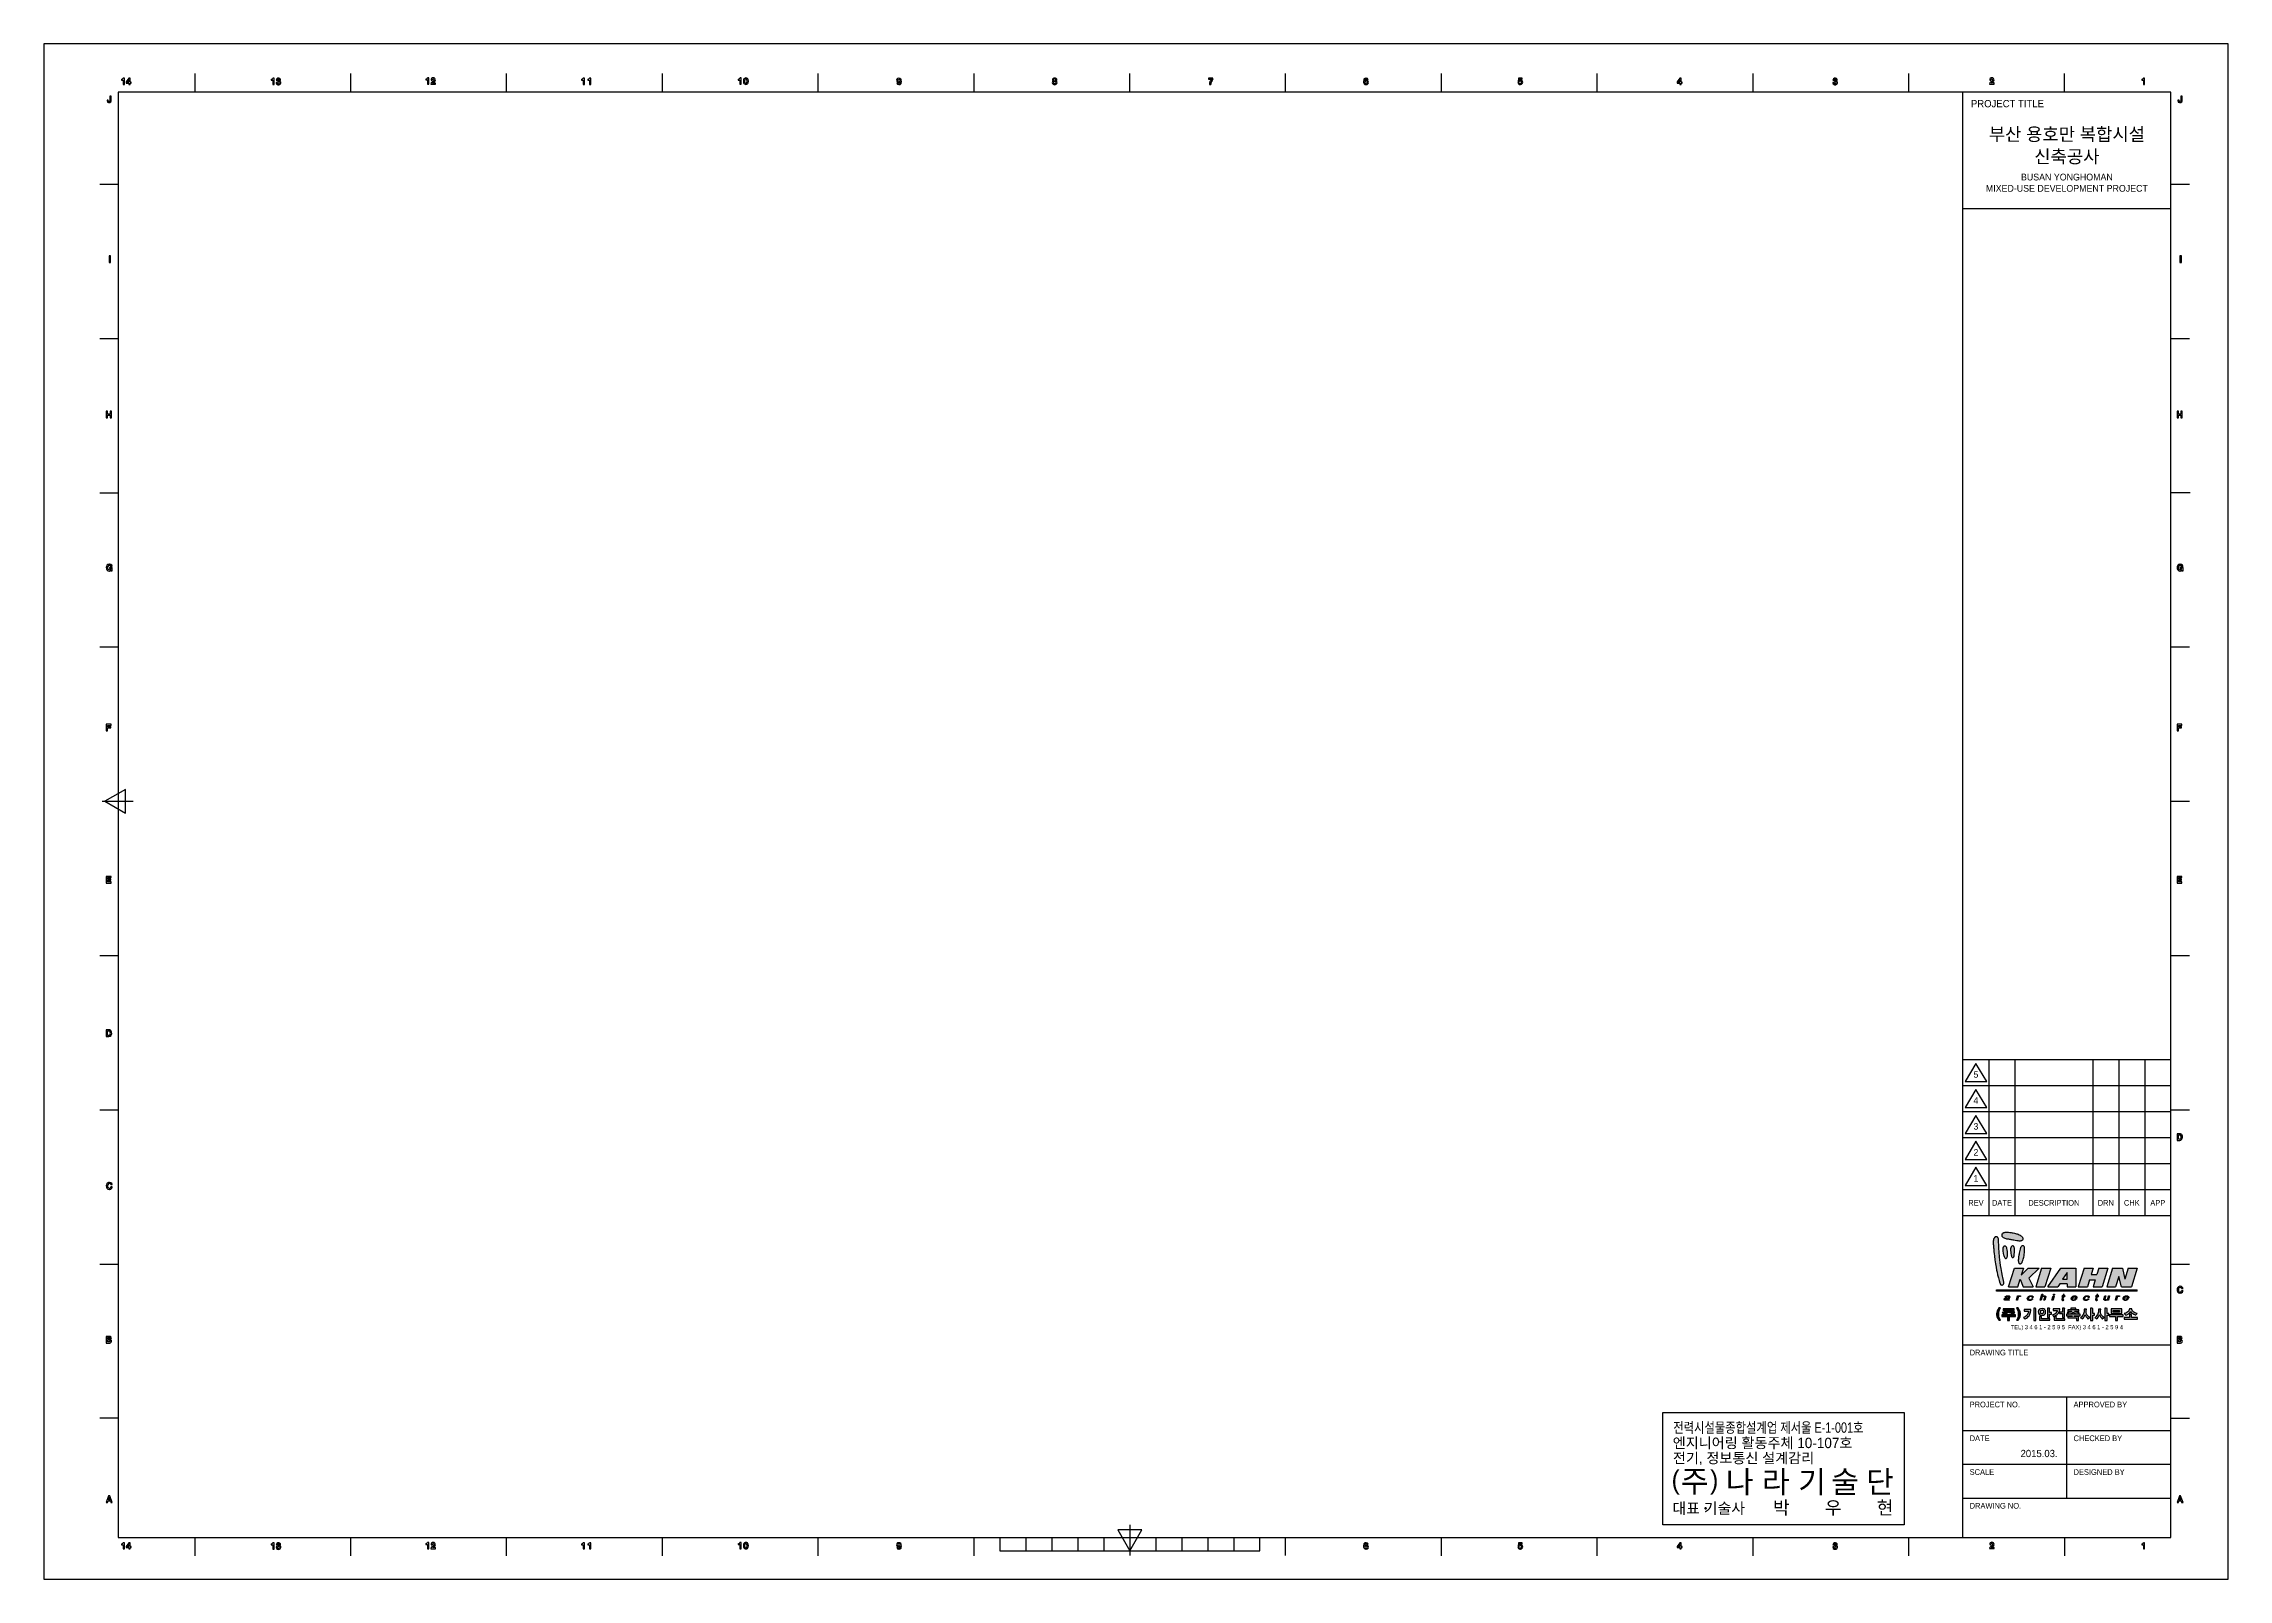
# Model space of a CAD drawing. Header units: millimetres. Extents: x 0 to 841, y 0 to 591.
import ezdxf
from ezdxf.enums import TextEntityAlignment as Align

# ---------------------------------------------------------------- set-up
doc = ezdxf.new("R2010")
doc.units = ezdxf.units.MM
doc.header["$LTSCALE"] = 100
doc.header["$MEASUREMENT"] = 0
doc.layers.get('0').update_dxf_attribs({"linetype": 'CONTINUOUS'})
doc.styles.add('돋움', font='Dotum.ttf')

msp = doc.modelspace()

# ---------------------------------------------------------------- texts
at = {"color": 7, "style": '돋움'}
for s, height, p in [('PROJECT TITLE', 2.8, (741.93, 566.81)), ('DRAWING TITLE', 2.2, (741.43, 86.21)), ('PROJECT NO.', 2.2, (741.43, 66.21)), ('APPROVED BY', 2.2, (781.43, 66.21)), ('DATE', 2.2, (741.43, 53.21)), ('CHECKED BY', 2.2, (781.43, 53.21)), ('SCALE', 2.2, (741.43, 40.21)), ('DESIGNED BY', 2.2, (781.43, 40.21)), ('DRAWING NO.', 2.2, (741.43, 27.21))]:
    msp.add_text(s, height=height, dxfattribs=at).set_placement(p)
at = {"color": 3, "style": '돋움'}
for s, p in [('부산 용호만 복합시설', (778.85, 556.52)), ('신축공사', (778.85, 547.92))]:
    msp.add_text(s, height=5, dxfattribs=at).set_placement(p, align=Align.MIDDLE)
at = {"style": '돋움'}
for s, p in [('BUSAN YONGHOMAN', (778.85, 539.94)), ('MIXED-USE DEVELOPMENT PROJECT', (778.85, 535.6))]:
    msp.add_text(s, height=2.6, dxfattribs=at).set_placement(p, align=Align.MIDDLE)
at = {"color": 9, "style": '돋움'}
for s, height, p in [('5', 2.5, (743.85, 193.15)), ('4', 2.5, (743.85, 183.15)), ('3', 2.5, (743.85, 173.15)), ('2', 2.5, (743.85, 163.15)), ('1', 2.5, (743.85, 153.15)), ('REV', 2.2, (743.85, 143.87)), ('DATE', 2.2, (753.85, 143.87)), ('DESCRIPTION', 2.2, (773.85, 143.87)), ('DRN', 2.2, (793.85, 143.87)), ('CHK', 2.2, (803.85, 143.87)), ('APP', 2.2, (813.85, 143.87))]:
    msp.add_text(s, height=height, dxfattribs=at).set_placement(p, align=Align.CENTER)
at = {"color": 7, "style": '돋움'}
msp.add_text('TEL) 3 4 6 1 - 2 5 9 5  FAX) 3 4 6 1 - 2 5 9 4', height=1.6, dxfattribs=at).set_placement((778.85, 96.9), align=Align.MIDDLE)
at = {"style": '돋움', "width": 0.8}
msp.add_text('전력시설물종합설계업 제서울 E-1-001호', height=3.9875, dxfattribs=at).set_placement((627.33, 56.43))
at = {"style": '돋움'}
for s, height, p in [('엔지니어링 활동주체 10-107호', 3.9875, (627.12, 50.53)), ('(', 7.21, (626.68, 34.8)), ('전기, 정보통신 설계감리', 3.9875, (627.19, 44.7)), ('주', 8.5, (630.23, 33.54)), (')', 7.21, (641.52, 34.8)), ('나', 8.5, (647.56, 33.24)), ('라', 8.5, (661.47, 33.24)), ('기', 8.5, (675.43, 33.24)), ('술', 8.5, (688.11, 33.24)), ('단', 8.5, (701.58, 33.24)), ('대표 기술사 ', 4.208, (627.02, 25.24)), ('박', 5.09, (665.72, 25)), ('우', 5.09, (685.71, 25)), ('현', 5.09, (705.67, 25))]:
    msp.add_text(s, height=height, dxfattribs=at).set_placement(p)
at = {"color": 7, "style": '돋움'}
msp.add_text('2015.03.', height=2.8, dxfattribs=at).set_placement((775.28, 47.05), align=Align.RIGHT)

# ---------------------------------------------------------------- hatches: boundary and pattern name
h = msp.add_hatch(color=251)
h.paths.add_polyline_path([(761.85, 128.44), (761.58, 128.41), (761.4, 128.32), (761.2, 128.07), (761.05, 127.71), (760.9, 127.16), (760.75, 126.58), (760.63, 126.13), (760.51, 125.57), (760.44, 125.2), (760.37, 124.78), (760.28, 124.23), (760.21, 123.74), (760.18, 123.29), (760.16, 122.85), (760.16, 122.58), (760.17, 122.39), (760.22, 122.08), (760.3, 121.87), (760.37, 121.74), (760.48, 121.63), (760.58, 121.55), (760.79, 121.49), (760.95, 121.49), (761.17, 121.57), (761.28, 121.63), (761.42, 121.77), (761.58, 122.02), (761.7, 122.31), (761.88, 122.79), (762.07, 123.33), (762.27, 124.01), (762.38, 124.59), (762.47, 125.2), (762.54, 125.76), (762.58, 126.17), (762.59, 126.63), (762.6, 127.02), (762.58, 127.48), (762.49, 127.96), (762.38, 128.17), (762.28, 128.29), (762.14, 128.38), (762.02, 128.42), (761.97, 128.43)])
h.paths.add_polyline_path([(758.17, 128.37), (757.89, 128.38), (757.72, 128.34), (757.51, 128.21), (757.36, 127.99), (757.25, 127.62), (757.21, 127.25), (757.2, 126.87), (757.21, 126.51), (757.23, 126.21), (757.25, 125.91), (757.3, 125.45), (757.39, 125), (757.5, 124.54), (757.6, 124.32), (757.72, 124.13), (757.85, 123.98), (758.02, 123.89), (758.2, 123.94), (758.31, 124.05), (758.41, 124.21), (758.53, 124.61), (758.61, 125.14), (758.67, 125.82), (758.68, 126.46), (758.67, 127.1), (758.63, 127.52), (758.55, 127.83), (758.42, 128.13), (758.29, 128.3)])
h.paths.add_polyline_path([(754.94, 128.31), (754.76, 128.27), (754.63, 128.22), (754.53, 128.14), (754.42, 128.04), (754.35, 127.93), (754.28, 127.78), (754.23, 127.63), (754.2, 127.42), (754.19, 127.17), (754.19, 126.93), (754.22, 126.55), (754.25, 126.22), (754.3, 125.76), (754.35, 125.46), (754.45, 124.99), (754.56, 124.65), (754.67, 124.35), (754.82, 124.04), (755.01, 123.73), (755.1, 123.64), (755.19, 123.58), (755.35, 123.55), (755.49, 123.59), (755.62, 123.69), (755.74, 123.85), (755.83, 124.02), (755.91, 124.21), (755.96, 124.39), (756, 124.61), (756.02, 124.76), (756.03, 125.11), (756.02, 125.49), (756.01, 125.76), (755.99, 126.02), (755.95, 126.37), (755.92, 126.59), (755.88, 126.85), (755.77, 127.35), (755.69, 127.63), (755.6, 127.85), (755.5, 128.02), (755.36, 128.18), (755.2, 128.28), (755.05, 128.32)])
h.paths.add_polyline_path([(754.51, 133.48), (754.82, 133.6), (755.04, 133.63), (755.38, 133.65), (755.83, 133.66), (756.14, 133.65), (756.43, 133.63), (756.92, 133.58), (757.39, 133.52), (757.8, 133.47), (758.22, 133.42), (758.64, 133.33), (759.11, 133.21), (759.47, 133.09), (759.73, 133), (760.13, 132.85), (760.52, 132.65), (760.83, 132.48), (761.1, 132.32), (761.4, 132.12), (761.65, 131.91), (761.81, 131.67), (761.89, 131.43), (761.92, 131.14), (761.86, 130.81), (761.73, 130.61), (761.53, 130.44), (761.37, 130.36), (761.13, 130.3), (760.85, 130.26), (760.48, 130.26), (760.09, 130.29), (759.59, 130.34), (758.99, 130.44), (758.48, 130.54), (758.19, 130.6), (757.77, 130.69), (757.46, 130.76), (757.13, 130.82), (756.82, 130.88), (756.54, 130.92), (756.14, 130.98), (755.78, 131.04), (755.52, 131.09), (755.09, 131.22), (754.78, 131.34), (754.47, 131.51), (754.2, 131.71), (753.99, 131.97), (753.9, 132.26), (753.88, 132.52), (753.9, 132.75), (754, 133), (754.19, 133.22), (754.34, 133.36), (754.44, 133.44)])
h.paths.add_polyline_path([(751.67, 131.92), (751.58, 131.91), (751.53, 131.9), (751.45, 131.88), (751.39, 131.87), (751.34, 131.84), (751.31, 131.82), (751.27, 131.8), (751.22, 131.77), (751.17, 131.74), (751.12, 131.7), (751.08, 131.67), (751.03, 131.63), (750.99, 131.59), (750.95, 131.55), (750.93, 131.53), (750.88, 131.46), (750.84, 131.42), (750.8, 131.35), (750.76, 131.28), (750.73, 131.22), (750.7, 131.15), (750.67, 131.08), (750.65, 131), (750.63, 130.93), (750.61, 130.84), (750.6, 130.8), (750.59, 130.72), (750.57, 130.63), (750.56, 130.55), (750.55, 130.47), (750.55, 130.41), (750.54, 130.33), (750.53, 130.23), (750.53, 130.16), (750.52, 130.1), (750.52, 130.04), (750.52, 129.97), (750.52, 129.87), (750.52, 129.81), (750.52, 129.74), (750.52, 129.66), (750.52, 129.59), (750.52, 129.45), (750.52, 129.33), (750.53, 129.24), (750.53, 129.13), (750.54, 129.03), (750.54, 128.94), (750.55, 128.85), (750.56, 128.74), (750.57, 128.63), (750.57, 128.52), (750.58, 128.41), (750.59, 128.3), (750.6, 128.21), (750.61, 128.13), (750.62, 128.04), (750.62, 127.96), (750.63, 127.85), (750.64, 127.79), (750.65, 127.67), (750.66, 127.56), (750.67, 127.45), (750.68, 127.36), (750.69, 127.24), (750.7, 127.16), (750.71, 127.06), (750.71, 127), (750.72, 126.94), (750.72, 126.88), (750.73, 126.81), (750.74, 126.72), (750.75, 126.64), (750.76, 126.53), (750.76, 126.45), (750.77, 126.33), (750.79, 126.13), (750.86, 125.44), (750.97, 124.43), (751.16, 122.97), (751.4, 121.43), (751.61, 120.17), (751.81, 119.08), (751.97, 118.31), (752.21, 117.21), (752.5, 116.06), (752.77, 115.06), (753.05, 114.19), (753.14, 113.98), (753.22, 113.8), (753.36, 113.58), (753.47, 113.45), (753.64, 113.34), (753.82, 113.29), (754, 113.29), (754.23, 113.38), (754.38, 113.49), (754.49, 113.63), (754.6, 113.87), (754.63, 114.17), (754.6, 114.48), (754.47, 115.11), (754.18, 116.27), (754.09, 116.68), (753.82, 118.15), (753.54, 119.64), (753.36, 120.79), (753.21, 121.95), (752.98, 124.07), (752.77, 126.13), (752.69, 127.39), (752.61, 128.81), (752.54, 129.82), (752.52, 130.35), (752.49, 131.05), (752.47, 131.16), (752.42, 131.35), (752.33, 131.52), (752.27, 131.6), (752.18, 131.7), (752.11, 131.76), (752.02, 131.83), (751.9, 131.89), (751.81, 131.92), (751.73, 131.92), (751.69, 131.92)])
h = msp.add_hatch(color=2)
h.paths.add_polyline_path([(761.29, 117.08), (762.16, 119.87), (758.71, 119.87), (756.42, 112.66), (759.99, 112.66), (760.83, 115.58), (762.07, 112.66), (765.89, 112.66), (764.19, 115.98), (768.21, 119.87), (763.96, 119.87)])
h.paths.add_polyline_path([(766.87, 112.66), (770.4, 112.66), (772.66, 119.87), (769.13, 119.87)])
h.paths.add_polyline_path([(771.47, 112.66), (775.39, 112.66), (776.11, 113.76), (778.94, 113.76), (778.94, 112.66), (782.34, 112.66), (782.34, 119.87), (776.53, 119.87)])
h.paths.add_polyline_path([(779.02, 118.11), (779.02, 115.58), (777.22, 115.58)], flags=16)
h.paths.add_polyline_path([(789.73, 115.3), (788.93, 112.66), (792.4, 112.66), (794.58, 119.87), (791.1, 119.87), (790.34, 117.34), (788.18, 117.34), (788.95, 119.87), (785.51, 119.87), (783.25, 112.66), (786.77, 112.66), (787.57, 115.3)])
h.paths.add_polyline_path([(794.25, 112.66), (797.63, 112.66), (798.82, 116.62), (799.86, 112.66), (803.72, 112.66), (805.95, 119.87), (802.51, 119.87), (801.2, 115.53), (800.33, 119.87), (796.43, 119.87)])
for points in [[(805.95, 110.95), (805.95, 111.5), (751.75, 111.5), (751.75, 110.95)], [(770.68, 108.95), (770.57, 109.07), (770.4, 109.15), (770.2, 109.18), (770.05, 109.18), (769.88, 109.15), (769.68, 109.1), (769.62, 109.07), (769.51, 109.04), (769.37, 108.95), (769.59, 109.81), (769.19, 109.81), (768.57, 107.47), (768.97, 107.47), (769.19, 108.41), (769.19, 108.44), (769.28, 108.58), (769.31, 108.67), (769.45, 108.81), (769.59, 108.9), (769.74, 108.95), (769.88, 108.95), (769.94, 108.95), (770.05, 108.95), (770.17, 108.9), (770.28, 108.78), (770.31, 108.73), (770.31, 108.67), (770, 107.47), (770.37, 107.47), (770.74, 108.81), (770.71, 108.87)], [(778.17, 109.13), (777.71, 109.13), (777.86, 109.67), (777.46, 109.67), (777.31, 109.13), (777, 109.13), (776.91, 108.87), (777.23, 108.87), (776.91, 107.72), (776.94, 107.61), (776.94, 107.58), (777.08, 107.47), (777.2, 107.41), (777.43, 107.41), (777.63, 107.47), (777.68, 107.67), (777.43, 107.64), (777.4, 107.64), (777.34, 107.72), (777.63, 108.87), (778.11, 108.87)], [(790.83, 109.67), (790.43, 109.67), (790.28, 109.13), (789.97, 109.13), (789.88, 108.87), (790.2, 108.87), (789.91, 107.72), (789.91, 107.61), (789.91, 107.58), (790.05, 107.47), (790.17, 107.41), (790.43, 107.41), (790.63, 107.47), (790.65, 107.67), (790.43, 107.64), (790.37, 107.64), (790.31, 107.72), (790.63, 108.87), (791.08, 108.87), (791.14, 109.13), (790.68, 109.13)], [(761.06, 109.18), (761.03, 109.21), (760.83, 109.21), (760.72, 109.18), (760.49, 109.1), (760.25, 108.96), (760.23, 108.9), (760.23, 108.95), (760.25, 108.96), (760.29, 109.13), (759.89, 109.13), (759.43, 107.47), (759.83, 107.47), (760.15, 108.58), (760.29, 108.73), (760.46, 108.84), (760.58, 108.9), (760.78, 108.95), (761.03, 108.95)], [(765.74, 108.95), (765.71, 108.98), (765.6, 109.07), (765.51, 109.1), (765.46, 109.13), (765.28, 109.18), (765.14, 109.21), (764.91, 109.21), (764.77, 109.18), (764.57, 109.13), (764.43, 109.07), (764.28, 109.01), (764.08, 108.9), (763.97, 108.81), (763.88, 108.7), (763.8, 108.55), (763.71, 108.44), (763.62, 108.12), (763.62, 108.01), (763.65, 107.87), (763.68, 107.81), (763.77, 107.67), (763.88, 107.55), (764.05, 107.47), (764.11, 107.44), (764.28, 107.38), (764.43, 107.35), (764.65, 107.35), (764.83, 107.38), (765.03, 107.44), (765.08, 107.47), (765.2, 107.5), (765.48, 107.7), (765.57, 107.78), (765.63, 107.87), (765.68, 107.98), (765.71, 108.01), (765.28, 108.01), (765.28, 107.92), (765.23, 107.87), (765.17, 107.81), (765, 107.7), (764.85, 107.64), (764.74, 107.61), (764.48, 107.61), (764.37, 107.64), (764.28, 107.7), (764.11, 107.84), (764.08, 107.92), (764.08, 108.01), (764.08, 108.12), (764.17, 108.47), (764.23, 108.58), (764.37, 108.73), (764.54, 108.84), (764.74, 108.93), (764.91, 108.95), (765, 108.95), (765.17, 108.93), (765.28, 108.87), (765.34, 108.81), (765.43, 108.75), (765.46, 108.67), (765.43, 108.55), (765.8, 108.55), (765.86, 108.7), (765.83, 108.78), (765.8, 108.87)], [(787.34, 108.95), (787.31, 108.98), (787.23, 109.07), (787.14, 109.1), (787.08, 109.13), (786.91, 109.18), (786.77, 109.21), (786.54, 109.21), (786.37, 109.18), (786.17, 109.13), (786.02, 109.07), (785.88, 109.01), (785.71, 108.9), (785.59, 108.81), (785.51, 108.7), (785.39, 108.55), (785.34, 108.44), (785.25, 108.12), (785.25, 108.01), (785.28, 107.87), (785.28, 107.81), (785.37, 107.67), (785.51, 107.55), (785.65, 107.47), (785.71, 107.44), (785.88, 107.38), (786.05, 107.35), (786.25, 107.35), (786.42, 107.38), (786.62, 107.44), (786.68, 107.47), (786.8, 107.5), (787.11, 107.7), (787.2, 107.78), (787.25, 107.87), (787.31, 107.98), (787.31, 108.01), (786.91, 108.01), (786.88, 107.92), (786.82, 107.87), (786.8, 107.81), (786.6, 107.7), (786.45, 107.64), (786.37, 107.61), (786.08, 107.61), (786, 107.64), (785.88, 107.7), (785.74, 107.84), (785.71, 107.92), (785.68, 108.01), (785.68, 108.12), (785.77, 108.47), (785.85, 108.58), (785.97, 108.73), (786.17, 108.84), (786.37, 108.93), (786.54, 108.95), (786.62, 108.95), (786.77, 108.93), (786.88, 108.87), (786.97, 108.81), (787.05, 108.75), (787.08, 108.67), (787.05, 108.55), (787.43, 108.55), (787.45, 108.7), (787.45, 108.78), (787.43, 108.87)], [(795.28, 109.13), (794.91, 109.13), (794.62, 108.07), (794.56, 107.98), (794.51, 107.9), (794.42, 107.81), (794.39, 107.78), (794.22, 107.67), (794.13, 107.64), (794.02, 107.61), (793.88, 107.61), (793.79, 107.64), (793.68, 107.7), (793.59, 107.78), (793.53, 107.9), (793.88, 109.13), (793.48, 109.13), (793.1, 107.81), (793.13, 107.72), (793.13, 107.67), (793.19, 107.61), (793.28, 107.5), (793.45, 107.44), (793.59, 107.41), (793.85, 107.41), (793.99, 107.44), (794.08, 107.47), (794.31, 107.52), (794.45, 107.61), (794.51, 107.64), (794.45, 107.47), (794.85, 107.47)], [(798.55, 108.84), (798.66, 108.9), (798.86, 108.95), (799.09, 108.95), (799.12, 109.18), (799.12, 109.21), (798.92, 109.21), (798.77, 109.18), (798.57, 109.1), (798.33, 108.96), (798.32, 108.9), (798.32, 108.95), (798.33, 108.96), (798.37, 109.13), (797.97, 109.13), (797.52, 107.47), (797.92, 107.47), (798.23, 108.58), (798.35, 108.73)]]:
    msp.add_hatch(color=7).paths.add_polyline_path(points)
h = msp.add_hatch(color=7)
h.paths.add_polyline_path([(774.15, 109.85), (773.75, 109.85), (773.66, 109.57), (774.06, 109.57)])
h.paths.add_polyline_path([(773.95, 109.13), (773.55, 109.13), (773.12, 107.47), (773.52, 107.47)])
h = msp.add_hatch(color=2)
h.paths.add_polyline_path([(752.61, 101.73), (752.61, 102.09), (752.64, 102.57), (752.69, 103.05), (752.78, 103.37), (752.96, 103.81), (753.16, 104.24), (753.3, 104.48), (752.72, 104.48), (752.4, 104.05), (752.17, 103.65), (752.03, 103.37), (751.88, 102.89), (751.79, 102.41), (751.76, 102.09), (751.79, 101.65), (751.91, 101.17), (752.05, 100.81), (752.26, 100.41), (752.52, 100.01), (752.72, 99.73), (753.3, 99.73), (753.07, 100.17), (752.87, 100.61), (752.78, 100.81), (752.66, 101.29)])
h.paths.add_polyline_path([(754.29, 104.17), (754.29, 103.57), (755.92, 103.57), (755.75, 103.33), (755.31, 103.05), (754.84, 102.85), (754.7, 102.81), (754.18, 102.73), (754, 102.73), (754.26, 102.45), (754.47, 102.17), (754.96, 102.25), (755.45, 102.41), (755.72, 102.53), (756.21, 102.81), (756.44, 103.05), (756.73, 102.77), (757.2, 102.57), (757.69, 102.37), (758.19, 102.25), (758.42, 102.21), (758.56, 102.53), (758.83, 102.81), (758.3, 102.85), (758.07, 102.89), (757.58, 103.05), (757.46, 103.09), (757.02, 103.33), (756.88, 103.57), (758.51, 103.57), (758.51, 104.17)])
h.paths.add_polyline_path([(753.83, 101.85), (753.83, 101.21), (756.04, 101.21), (756.04, 99.62), (756.82, 99.62), (756.82, 101.21), (759.03, 101.21), (759.03, 101.85)])
h.paths.add_polyline_path([(760.98, 101.65), (761, 102.09), (760.98, 102.53), (760.86, 103.01), (760.71, 103.37), (760.51, 103.77), (760.25, 104.2), (760.05, 104.48), (759.46, 104.48), (759.7, 104.05), (759.9, 103.61), (759.99, 103.37), (760.1, 102.93), (760.16, 102.45), (760.16, 102.09), (760.16, 101.57), (760.07, 101.13), (759.99, 100.77), (759.81, 100.37), (759.55, 99.89), (759.46, 99.73), (760.05, 99.73), (760.37, 100.17), (760.63, 100.57), (760.71, 100.77), (760.89, 101.21)])
h = msp.add_hatch(color=7)
h.paths.add_polyline_path([(756.53, 109.15), (756.41, 109.18), (756.18, 109.21), (756.04, 109.21), (755.81, 109.18), (755.67, 109.15), (755.58, 109.13), (755.47, 109.07), (755.24, 108.95), (755.15, 108.87), (755.13, 108.81), (755.07, 108.7), (755.04, 108.64), (755.44, 108.64), (755.47, 108.78), (755.58, 108.87), (755.61, 108.9), (755.73, 108.95), (755.81, 108.95), (755.98, 108.98), (756.1, 108.98), (756.27, 108.95), (756.44, 108.9), (756.5, 108.84), (756.53, 108.81), (756.53, 108.7), (756.47, 108.61), (756.27, 108.5), (756.24, 108.5), (755.33, 108.35), (755.27, 108.35), (755.07, 108.27), (754.87, 108.15), (754.78, 108.07), (754.73, 107.98), (754.73, 107.9), (754.73, 107.78), (754.75, 107.7), (754.81, 107.61), (754.9, 107.55), (755.01, 107.5), (755.1, 107.5), (755.21, 107.47), (755.61, 107.47), (755.73, 107.5), (755.84, 107.5), (755.96, 107.55), (756.07, 107.61), (756.21, 107.7), (756.24, 107.61), (756.27, 107.58), (756.36, 107.5), (756.41, 107.47), (756.5, 107.44), (756.59, 107.44), (756.7, 107.47), (756.76, 107.64), (756.64, 107.64), (756.59, 107.67), (756.56, 107.7), (756.56, 107.75), (756.84, 108.81), (756.81, 108.9), (756.81, 108.95), (756.73, 109.04), (756.73, 109.07), (756.64, 109.1)])
h.paths.add_polyline_path([(756.3, 108.32), (756.41, 108.35), (756.33, 108.01), (756.27, 107.95), (756.18, 107.87), (756.1, 107.78), (756.07, 107.75), (755.9, 107.7), (755.78, 107.64), (755.64, 107.61), (755.5, 107.61), (755.36, 107.64), (755.27, 107.67), (755.21, 107.7), (755.13, 107.78), (755.1, 107.84), (755.1, 107.9), (755.1, 107.95), (755.15, 108.01), (755.21, 108.07), (755.27, 108.12), (755.38, 108.15), (755.44, 108.15), (756.13, 108.27), (756.24, 108.3)], flags=16)
h = msp.add_hatch(color=2)
h.paths.add_polyline_path([(762.43, 103.93), (762.43, 103.29), (764.09, 103.29), (764.03, 102.85), (763.88, 102.41), (763.68, 101.97), (763.54, 101.77), (763.19, 101.41), (762.81, 101.09), (762.37, 100.89), (762.14, 100.81), (762.46, 100.53), (762.75, 100.25), (763.25, 100.53), (763.65, 100.85), (764, 101.17), (764.29, 101.49), (764.41, 101.69), (764.61, 102.05), (764.76, 102.45), (764.84, 102.93), (764.93, 103.41), (764.93, 103.93)])
h.paths.add_polyline_path([(766.91, 104.01), (766.91, 104.13), (766.94, 104.2), (766.94, 104.32), (766.59, 104.36), (766.09, 104.36), (766.09, 99.62), (766.91, 99.62)])
h.paths.add_polyline_path([(767.92, 103.49), (767.84, 103.01), (767.84, 102.97), (767.92, 102.49), (768.16, 102.09), (768.19, 102.05), (768.56, 101.81), (769.06, 101.69), (769.29, 101.65), (769.81, 101.73), (770.22, 101.93), (770.34, 102.05), (770.6, 102.41), (770.68, 102.89), (770.68, 102.97), (770.63, 103.45), (770.36, 103.81), (770.34, 103.85), (769.96, 104.13), (769.46, 104.2), (769.29, 104.24), (768.74, 104.17), (768.33, 103.97), (768.19, 103.85)])
h.paths.add_polyline_path([(768.77, 103.44), (769.23, 103.61), (769.29, 103.65), (769.73, 103.45), (769.75, 103.45), (769.91, 102.99), (769.78, 102.46), (769.31, 102.24), (768.81, 102.42), (768.65, 102.89), (768.65, 102.97)], flags=16)
h.paths.add_polyline_path([(771.38, 100.85), (772.2, 100.85), (772.2, 102.09), (772.89, 102.09), (772.89, 102.73), (772.2, 102.73), (772.2, 103.93), (772.2, 104.09), (772.25, 104.17), (772.28, 104.24), (772.22, 104.32), (772.08, 104.36), (771.76, 104.36), (771.38, 104.36)])
h.paths.add_polyline_path([(772.34, 99.73), (772.34, 100.33), (769.12, 100.33), (769.12, 100.89), (769.14, 101.01), (769.14, 101.09), (769.14, 101.21), (768.8, 101.25), (768.33, 101.25), (768.33, 99.73)])
h.paths.add_polyline_path([(775.6, 102.45), (775.86, 102.85), (776.03, 103.29), (776.12, 103.73), (776.15, 104.13), (773.62, 104.13), (773.62, 103.49), (775.16, 103.49), (775.07, 103.09), (774.78, 102.69), (774.67, 102.53), (774.29, 102.25), (773.85, 102.01), (773.36, 101.85), (773.3, 101.81), (773.53, 101.53), (773.74, 101.21), (774.26, 101.45), (774.72, 101.69), (775.13, 101.97), (775.45, 102.29)])
h.paths.add_polyline_path([(777.16, 102.33), (777.16, 100.85), (777.95, 100.85), (777.95, 103.97), (777.98, 104.09), (778.01, 104.2), (778.04, 104.28), (778.01, 104.32), (777.83, 104.36), (777.51, 104.36), (777.16, 104.36), (777.16, 102.93), (776.06, 102.93), (776.06, 102.33)])
h.paths.add_polyline_path([(778.07, 99.73), (778.07, 100.33), (774.75, 100.33), (774.75, 100.81), (774.78, 100.93), (774.81, 100.97), (774.81, 101.13), (774.43, 101.17), (773.97, 101.17), (773.97, 99.73)])
h.paths.add_polyline_path([(781.81, 103.21), (783.47, 103.21), (783.47, 103.73), (779.2, 103.73), (779.2, 103.21), (780.74, 103.21), (780.56, 103.05), (780.13, 102.85), (779.63, 102.73), (779.58, 102.73), (779.05, 102.69), (779, 102.69), (779.23, 102.41), (779.4, 102.13), (779.9, 102.21), (780.42, 102.37), (780.51, 102.41), (781.03, 102.65), (781.29, 102.85), (781.61, 102.61), (782.05, 102.41), (782.54, 102.25), (783.06, 102.17), (783.24, 102.13), (783.38, 102.41), (783.62, 102.69), (783.09, 102.69), (782.98, 102.73), (782.48, 102.85), (782.39, 102.85), (781.99, 103.05)])
h.paths.add_polyline_path([(782.31, 103.89), (782.31, 104.36), (780.36, 104.36), (780.36, 103.89)])
h.paths.add_polyline_path([(778.7, 102.05), (778.7, 101.49), (780.85, 101.49), (780.85, 101.25), (779.26, 101.25), (779.26, 100.65), (782.57, 100.65), (782.57, 99.62), (783.35, 99.62), (783.35, 101.25), (781.7, 101.25), (781.7, 101.49), (783.91, 101.49), (783.91, 102.05)])
h.paths.add_polyline_path([(785.85, 101.93), (786, 101.53), (786.26, 101.09), (786.61, 100.65), (786.96, 100.33), (787.02, 100.29), (787.31, 100.57), (787.63, 100.81), (787.28, 101.05), (786.93, 101.41), (786.67, 101.77), (786.4, 102.25), (786.26, 102.69), (786.23, 102.97), (786.26, 103.41), (786.29, 103.69), (786.32, 103.81), (786.35, 103.85), (786.38, 104.01), (785.97, 104.05), (785.53, 104.05), (785.5, 103.53), (785.45, 103.05), (785.36, 102.61), (785.21, 102.17), (785.16, 102.01), (784.92, 101.57), (784.63, 101.17), (784.28, 100.85), (784.11, 100.73), (784.43, 100.53), (784.72, 100.29), (785.07, 100.57), (785.39, 100.97), (785.45, 101.09), (785.71, 101.53)])
h.paths.add_polyline_path([(788.79, 102.29), (788.79, 103.93), (788.82, 104.09), (788.85, 104.2), (788.85, 104.32), (788.44, 104.36), (788, 104.36), (788, 99.62), (788.79, 99.62), (788.79, 101.65), (789.49, 101.65), (789.49, 102.29)])
h.paths.add_polyline_path([(790.15, 101.17), (789.8, 100.85), (789.63, 100.73), (789.95, 100.53), (790.24, 100.29), (790.59, 100.57), (790.91, 100.97), (791, 101.09), (791.23, 101.53), (791.37, 101.93), (791.52, 101.53), (791.81, 101.09), (792.16, 100.65), (792.48, 100.33), (792.54, 100.29), (792.83, 100.57), (793.18, 100.81), (792.8, 101.05), (792.45, 101.41), (792.19, 101.77), (791.93, 102.25), (791.81, 102.69), (791.78, 102.97), (791.78, 103.41), (791.84, 103.69), (791.84, 103.81), (791.9, 103.85), (791.93, 104.01), (791.52, 104.05), (791.05, 104.05), (791.03, 103.53), (790.97, 103.05), (790.88, 102.61), (790.73, 102.17), (790.68, 102.01), (790.44, 101.57)])
h.paths.add_polyline_path([(794.31, 101.65), (795.01, 101.65), (795.01, 102.29), (794.31, 102.29), (794.31, 103.93), (794.34, 104.09), (794.37, 104.2), (794.37, 104.32), (793.96, 104.36), (793.52, 104.36), (793.52, 99.62), (794.31, 99.62)])
h.paths.add_polyline_path([(799.95, 102.29), (799.95, 104.17), (795.88, 104.17), (795.88, 102.29)])
h.paths.add_polyline_path([(796.66, 102.89), (796.66, 103.53), (799.16, 103.53), (799.16, 102.89)], flags=16)
h.paths.add_polyline_path([(797.51, 101.21), (797.51, 99.62), (798.29, 99.62), (798.29, 101.21), (800.5, 101.21), (800.5, 101.85), (795.3, 101.85), (795.3, 101.21)])
h.paths.add_polyline_path([(803.4, 103.13), (803.64, 102.77), (804.04, 102.45), (804.19, 102.33), (804.65, 102.09), (805.12, 101.89), (805.41, 101.81), (805.67, 102.13), (805.93, 102.41), (805.44, 102.53), (805.06, 102.65), (804.62, 102.93), (804.39, 103.09), (804.04, 103.45), (803.99, 103.53), (803.84, 103.89), (803.87, 104.09), (803.55, 104.17), (802.97, 104.17), (802.88, 103.77), (802.65, 103.33), (802.36, 103.05), (801.95, 102.73), (801.52, 102.49), (801.05, 102.33), (800.93, 102.33), (801.22, 102.05), (801.52, 101.73), (801.95, 101.89), (802.42, 102.13), (802.65, 102.29), (803.08, 102.65), (803.35, 103.01)])
h.paths.add_polyline_path([(802.94, 100.81), (800.85, 100.81), (800.85, 100.17), (806.02, 100.17), (806.02, 100.81), (803.72, 100.81), (803.72, 101.57), (803.75, 101.69), (803.78, 101.81), (803.78, 101.93), (803.38, 101.97), (802.94, 101.97)])
h = msp.add_hatch(color=7)
h.paths.add_polyline_path([(782.39, 109.07), (782.21, 109.15), (782.13, 109.18), (781.99, 109.21), (781.73, 109.21), (781.59, 109.18), (781.5, 109.15), (781.3, 109.07), (781.19, 109.04), (780.98, 108.93), (780.93, 108.84), (780.78, 108.7), (780.73, 108.64), (780.67, 108.55), (780.61, 108.38), (780.56, 108.18), (780.56, 108.04), (780.56, 107.95), (780.56, 107.9), (780.61, 107.78), (780.64, 107.72), (780.84, 107.52), (781.07, 107.44), (781.19, 107.41), (781.59, 107.41), (781.79, 107.47), (781.93, 107.5), (782.04, 107.55), (782.27, 107.7), (782.42, 107.84), (782.5, 107.92), (782.56, 108.01), (782.24, 108.01), (782.24, 107.98), (782.16, 107.9), (781.9, 107.72), (781.79, 107.67), (781.73, 107.64), (781.61, 107.61), (781.27, 107.61), (781.19, 107.64), (781.13, 107.67), (781.04, 107.72), (780.98, 107.78), (780.93, 107.87), (780.93, 107.9), (780.9, 107.98), (780.9, 108.07), (780.9, 108.24), (782.64, 108.27), (782.7, 108.35), (782.7, 108.38), (782.73, 108.55), (782.7, 108.7), (782.64, 108.81), (782.62, 108.87), (782.59, 108.9)])
h.paths.add_polyline_path([(781.76, 108.98), (781.87, 108.98), (782.01, 108.95), (782.19, 108.9), (782.3, 108.78), (782.36, 108.7), (782.36, 108.67), (782.39, 108.58), (782.33, 108.44), (780.96, 108.41), (780.98, 108.5), (781.04, 108.61), (781.1, 108.67), (781.19, 108.75), (781.39, 108.9), (781.5, 108.95), (781.61, 108.95)], flags=16)
h = msp.add_hatch(color=7)
h.paths.add_polyline_path([(802.16, 109.15), (802.07, 109.18), (801.93, 109.21), (801.67, 109.21), (801.53, 109.18), (801.44, 109.15), (801.24, 109.07), (801.13, 109.04), (800.93, 108.93), (800.84, 108.84), (800.73, 108.7), (800.67, 108.64), (800.61, 108.55), (800.53, 108.38), (800.5, 108.18), (800.47, 108.04), (800.5, 107.95), (800.5, 107.9), (800.53, 107.78), (800.59, 107.72), (800.79, 107.52), (801.01, 107.44), (801.13, 107.41), (801.53, 107.41), (801.73, 107.47), (801.87, 107.5), (801.99, 107.55), (802.22, 107.7), (802.36, 107.84), (802.44, 107.92), (802.5, 108.01), (802.19, 108.01), (802.19, 107.98), (802.1, 107.9), (801.84, 107.72), (801.73, 107.67), (801.67, 107.64), (801.56, 107.61), (801.21, 107.61), (801.13, 107.64), (801.07, 107.67), (800.99, 107.72), (800.93, 107.78), (800.87, 107.87), (800.84, 107.9), (800.84, 107.98), (800.84, 108.07), (800.84, 108.24), (802.59, 108.27), (802.62, 108.35), (802.65, 108.38), (802.65, 108.55), (802.65, 108.7), (802.59, 108.81), (802.56, 108.87), (802.53, 108.9), (802.33, 109.07)])
h.paths.add_polyline_path([(801.96, 108.95), (802.13, 108.9), (802.24, 108.78), (802.27, 108.7), (802.3, 108.67), (802.33, 108.58), (802.27, 108.44), (800.9, 108.41), (800.93, 108.5), (800.99, 108.61), (801.04, 108.67), (801.1, 108.75), (801.33, 108.9), (801.44, 108.95), (801.53, 108.95), (801.7, 108.98), (801.79, 108.98)], flags=16)
h = msp.add_hatch(color=256)
edge = h.paths.add_edge_path()
edge.add_arc((639.76, 27.32), 0.525, 0, 360)

# ---------------------------------------------------------------- linework, layer by layer
at = {"color": 8, "linetype": 'Continuous'}
for p, q in [((29.91, 577.57), (29.91, 577.27)), ((29.91, 577.27), (30.56, 577.27)), ((30.56, 577.27), (30.56, 575.62)), ((30.56, 575.62), (31.06, 575.62)), ((31.06, 578.04), (30.6, 578.04)), ((31.06, 575.62), (31.06, 578.04)), ((32.79, 578.04), (31.69, 576.63)), ((31.69, 576.63), (31.69, 576.12)), ((31.69, 576.12), (32.79, 576.12)), ((32.12, 576.54), (32.79, 577.4)), ((32.79, 576.54), (32.12, 576.54)), ((33.29, 578.04), (32.79, 578.04)), ((32.79, 577.4), (32.79, 576.54)), ((32.79, 576.12), (32.79, 575.62)), ((32.79, 575.62), (33.29, 575.62)), ((33.29, 576.54), (33.29, 578.04)), ((33.62, 576.54), (33.29, 576.54)), ((33.29, 575.62), (33.29, 576.12)), ((33.29, 576.12), (33.62, 576.12)), ((33.62, 576.12), (33.62, 576.54)), ((58.26, 572.8), (58.26, 579.8)), ((87.54, 577.54), (87.54, 577.24)), ((87.54, 577.24), (88.19, 577.24)), ((88.19, 577.24), (88.19, 575.59)), ((88.19, 575.59), (88.69, 575.59)), ((88.69, 578.02), (88.23, 578.02)), ((88.69, 575.59), (88.69, 578.02)), ((89.9, 576.4), (89.47, 576.4)), ((89.53, 577.25), (89.98, 577.25)), ((90.33, 577.05), (90.18, 577.05)), ((90.18, 577.05), (90.18, 576.67)), ((90.18, 576.67), (90.35, 576.67)), ((118.24, 572.8), (118.24, 579.8)), ((147.11, 577.67), (147.11, 577.37)), ((147.11, 577.37), (147.76, 577.37)), ((147.76, 577.37), (147.76, 575.72)), ((147.76, 575.72), (148.26, 575.72)), ((148.26, 578.14), (147.8, 578.14)), ((148.26, 575.72), (148.26, 578.14)), ((149.08, 575.71), (150.83, 575.71)), ((149.11, 577.33), (149.11, 577.25)), ((149.11, 577.25), (149.57, 577.25)), ((150.07, 576.88), (149.55, 576.55)), ((150.83, 576.13), (149.65, 576.13)), ((149.77, 576.23), (150.43, 576.65)), ((149.96, 578.15), (149.93, 578.15)), ((150.83, 575.71), (150.83, 576.13)), ((178.22, 572.8), (178.22, 579.8)), ((207, 577.57), (207, 577.27)), ((207, 577.27), (207.65, 577.27)), ((207.65, 577.27), (207.65, 575.62)), ((207.65, 575.62), (208.15, 575.62)), ((208.15, 578.04), (207.69, 578.04)), ((208.15, 575.62), (208.15, 578.04)), ((209.43, 577.57), (209.43, 577.27)), ((209.43, 577.27), (210.08, 577.27)), ((210.08, 577.27), (210.08, 575.62)), ((210.08, 575.62), (210.58, 575.62)), ((210.58, 578.04), (210.12, 578.04)), ((210.58, 575.62), (210.58, 578.04)), ((238.2, 572.8), (238.2, 579.8)), ((267.34, 577.61), (267.34, 577.31)), ((267.34, 577.31), (267.99, 577.31)), ((267.99, 577.31), (267.99, 575.66)), ((267.99, 575.66), (268.49, 575.66)), ((268.49, 578.09), (268.03, 578.09)), ((268.49, 575.66), (268.49, 578.09)), ((298.17, 572.8), (298.17, 579.8)), ((328.83, 576.13), (328.44, 576.13)), ((329.26, 578.03), (329.16, 578.03)), ((329.21, 575.53), (329.31, 575.53)), ((358.15, 572.8), (358.15, 579.8)), ((418.13, 572.8), (418.13, 579.8)), ((450.1, 578.04), (448.4, 578.04)), ((448.4, 578.04), (448.4, 577.61)), ((448.4, 577.61), (449.65, 577.61)), ((448.75, 575.59), (449.3, 575.59)), ((450.13, 577.61), (450.1, 578.04)), ((478.11, 572.8), (478.11, 579.8)), ((509.07, 578.03), (508.97, 578.03)), ((509.02, 575.53), (509.12, 575.53)), ((509.45, 577.43), (509.84, 577.43)), ((538.08, 572.8), (538.08, 579.8)), ((567.93, 576.34), (567.48, 576.34)), ((567.8, 578.04), (567.57, 576.74)), ((567.57, 576.74), (568.02, 576.74)), ((569.22, 578.04), (567.8, 578.04)), ((568.06, 577.15), (568.15, 577.64)), ((568.15, 577.64), (569.22, 577.64)), ((568.32, 575.59), (568.52, 575.59)), ((569.22, 577.64), (569.22, 578.04)), ((598.06, 572.8), (598.06, 579.8)), ((629.9, 578.04), (628.81, 576.63)), ((628.81, 576.63), (628.81, 576.12)), ((628.81, 576.12), (629.9, 576.12)), ((629.24, 576.54), (629.9, 577.4)), ((629.9, 576.54), (629.24, 576.54)), ((630.4, 578.04), (629.9, 578.04)), ((629.9, 577.4), (629.9, 576.54)), ((629.9, 576.12), (629.9, 575.62)), ((629.9, 575.62), (630.4, 575.62)), ((630.4, 576.54), (630.4, 578.04)), ((630.73, 576.54), (630.4, 576.54)), ((630.4, 575.62), (630.4, 576.12)), ((630.4, 576.12), (630.73, 576.12)), ((630.73, 576.12), (630.73, 576.54)), ((658.04, 572.8), (658.04, 579.8)), ((689.17, 576.41), (688.73, 576.41)), ((688.79, 577.26), (689.24, 577.26)), ((689.59, 577.06), (689.44, 577.06)), ((689.44, 577.06), (689.44, 576.68)), ((689.44, 576.68), (689.62, 576.68)), ((718.02, 572.8), (718.02, 579.8)), ((749.12, 575.74), (750.87, 575.74)), ((749.15, 577.37), (749.15, 577.29)), ((749.15, 577.29), (749.61, 577.29)), ((750.11, 576.92), (749.59, 576.59)), ((750.87, 576.17), (749.69, 576.17)), ((749.81, 576.27), (750.47, 576.69)), ((750, 578.19), (749.97, 578.19)), ((750.87, 575.74), (750.87, 576.17)), ((777.99, 572.8), (777.99, 579.8)), ((807.65, 577.57), (807.65, 577.27)), ((807.65, 577.27), (808.3, 577.27)), ((808.3, 577.27), (808.3, 575.62)), ((808.3, 575.62), (808.8, 575.62)), ((808.8, 578.04), (808.35, 578.04)), ((808.8, 575.62), (808.8, 578.04)), ((24.41, 569.58), (24.41, 569.28)), ((24.88, 569.58), (24.41, 569.58)), ((24.88, 569.28), (24.88, 569.58)), ((26.03, 571.15), (25.5, 571.15)), ((25.5, 571.15), (25.5, 569.27)), ((26.03, 569.28), (26.03, 571.15)), ((821.57, 569.58), (821.57, 569.28)), ((822.04, 569.58), (821.57, 569.58)), ((822.04, 569.28), (822.04, 569.58)), ((823.2, 571.15), (822.67, 571.15)), ((822.67, 571.15), (822.67, 569.27)), ((823.2, 569.28), (823.2, 571.15)), ((21.55, 537.24), (28.55, 537.24)), ((819, 537.24), (826, 537.24)), ((25.76, 509.61), (25.23, 509.61)), ((25.23, 509.61), (25.23, 507.08)), ((25.23, 507.08), (25.76, 507.08)), ((25.76, 507.08), (25.76, 509.61)), ((822.92, 509.61), (822.39, 509.61)), ((822.39, 509.61), (822.39, 507.08)), ((822.39, 507.08), (822.92, 507.08)), ((822.92, 507.08), (822.92, 509.61)), ((21.55, 477.83), (28.55, 477.83)), ((819, 477.83), (826, 477.83)), ((24.61, 449.76), (24.08, 449.76)), ((24.08, 449.76), (24.08, 447.23)), ((24.08, 447.23), (24.61, 447.23)), ((24.61, 448.7), (24.61, 449.76)), ((25.58, 448.7), (24.61, 448.7)), ((24.61, 447.23), (24.61, 448.29)), ((24.61, 448.29), (25.58, 448.29)), ((26.11, 449.76), (25.58, 449.76)), ((25.58, 449.76), (25.58, 448.7)), ((25.58, 448.29), (25.58, 447.23)), ((25.58, 447.23), (26.11, 447.23)), ((26.11, 447.23), (26.11, 449.76)), ((821.78, 449.76), (821.25, 449.76)), ((821.25, 449.76), (821.25, 447.23)), ((821.25, 447.23), (821.78, 447.23)), ((821.78, 448.7), (821.78, 449.76)), ((822.75, 448.7), (821.78, 448.7)), ((821.78, 447.23), (821.78, 448.29)), ((821.78, 448.29), (822.75, 448.29)), ((823.28, 449.76), (822.75, 449.76)), ((822.75, 449.76), (822.75, 448.7)), ((822.75, 448.29), (822.75, 447.23)), ((822.75, 447.23), (823.28, 447.23)), ((823.28, 447.23), (823.28, 449.76)), ((21.55, 418.4), (28.55, 418.4)), ((819, 418.43), (826.33, 418.43)), ((25.34, 390.91), (25.19, 390.91)), ((25.23, 388.23), (25.34, 388.23)), ((26.39, 389.66), (25.36, 389.66)), ((25.36, 389.66), (25.36, 389.26)), ((25.36, 389.26), (25.95, 389.26)), ((25.86, 390.03), (26.39, 390.1)), ((25.95, 388.56), (25.97, 388.32)), ((25.97, 388.32), (26.39, 388.32)), ((26.39, 388.32), (26.39, 389.66)), ((822.5, 390.91), (822.36, 390.91)), ((822.39, 388.23), (822.5, 388.23)), ((823.56, 389.66), (822.53, 389.66)), ((822.53, 389.66), (822.53, 389.26)), ((822.53, 389.26), (823.12, 389.26)), ((823.02, 390.03), (823.56, 390.1)), ((823.12, 388.56), (823.14, 388.32)), ((823.14, 388.32), (823.56, 388.32)), ((823.56, 388.32), (823.56, 389.66)), ((21.55, 359.02), (28.55, 359.02)), ((819, 359.02), (826, 359.02)), ((25.96, 329.25), (24.08, 329.25)), ((24.08, 329.25), (24.08, 326.69)), ((24.61, 328.25), (24.61, 328.81)), ((24.61, 328.81), (25.96, 328.81)), ((25.8, 328.25), (24.61, 328.25)), ((25.8, 327.81), (25.8, 328.25)), ((25.96, 328.81), (25.96, 329.25)), ((823.12, 329.25), (821.25, 329.25)), ((821.25, 329.25), (821.25, 326.69)), ((821.78, 328.25), (821.78, 328.81)), ((821.78, 328.81), (823.12, 328.81)), ((822.96, 328.25), (821.78, 328.25)), ((822.96, 327.81), (822.96, 328.25)), ((823.12, 328.81), (823.12, 329.25)), ((24.08, 326.69), (24.61, 326.69)), ((24.61, 326.69), (24.61, 327.81)), ((24.61, 327.81), (25.8, 327.81)), ((821.25, 326.69), (821.78, 326.69)), ((821.78, 326.69), (821.78, 327.81)), ((821.78, 327.81), (822.96, 327.81)), ((819, 299.62), (826, 299.62)), ((25.95, 270.65), (24.08, 270.65)), ((24.08, 270.65), (24.08, 268.09)), ((24.61, 269.65), (24.61, 270.21)), ((24.61, 270.21), (25.95, 270.21)), ((25.79, 269.65), (24.61, 269.65)), ((24.61, 268.52), (24.61, 269.21)), ((24.61, 269.21), (25.79, 269.21)), ((25.79, 269.21), (25.79, 269.65)), ((25.95, 270.21), (25.95, 270.65)), ((823.11, 270.65), (821.25, 270.65)), ((821.25, 270.65), (821.25, 268.09)), ((821.78, 269.65), (821.78, 270.21)), ((821.78, 270.21), (823.11, 270.21)), ((822.96, 269.65), (821.78, 269.65)), ((821.78, 268.52), (821.78, 269.21)), ((821.78, 269.21), (822.96, 269.21)), ((822.96, 269.21), (822.96, 269.65)), ((823.11, 270.21), (823.11, 270.65)), ((24.08, 268.09), (25.95, 268.09)), ((25.95, 268.52), (24.61, 268.52)), ((25.95, 268.09), (25.95, 268.52)), ((821.25, 268.09), (823.11, 268.09)), ((823.11, 268.52), (821.78, 268.52)), ((823.11, 268.09), (823.11, 268.52)), ((21.55, 240.22), (28.55, 240.22)), ((819, 240.22), (826, 240.22)), ((25.15, 211.57), (24.08, 211.57)), ((24.08, 211.57), (24.08, 209.01)), ((24.61, 209.45), (24.61, 211.17)), ((24.61, 211.17), (25.06, 211.17)), ((24.08, 209.01), (25.11, 209.01)), ((25.05, 209.45), (24.61, 209.45)), ((21.55, 180.81), (28.55, 180.81)), ((819, 180.81), (826, 180.81)), ((822.31, 171.57), (821.25, 171.57)), ((821.25, 171.57), (821.25, 169.01)), ((821.25, 169.01), (822.28, 169.01)), ((821.78, 169.45), (821.78, 171.17)), ((821.78, 171.17), (822.22, 171.17)), ((822.21, 169.45), (821.78, 169.45)), ((25.34, 152.84), (25.19, 152.84)), ((25.86, 151.97), (26.39, 152.03)), ((25.23, 150.16), (25.34, 150.16)), ((26.39, 151.1), (25.86, 151.1)), ((21.55, 121.41), (28.55, 121.41)), ((819, 121.41), (826, 121.41)), ((822.5, 112.84), (822.36, 112.84)), ((822.39, 110.16), (822.5, 110.16)), ((823.02, 111.97), (823.56, 112.03)), ((823.56, 111.1), (823.03, 111.1)), ((25.46, 93.55), (24.08, 93.55)), ((24.08, 93.55), (24.08, 90.99)), ((24.61, 92.55), (24.61, 93.15)), ((24.61, 93.15), (25.27, 93.15)), ((25.27, 92.55), (24.61, 92.55)), ((822.62, 93.55), (821.25, 93.55)), ((821.25, 93.55), (821.25, 90.99)), ((821.78, 92.55), (821.78, 93.15)), ((821.78, 93.15), (822.43, 93.15)), ((822.43, 92.55), (821.78, 92.55)), ((24.08, 90.99), (25.46, 90.99)), ((24.61, 91.49), (24.61, 92.18)), ((24.61, 92.18), (25.27, 92.18)), ((25.27, 91.49), (24.61, 91.49)), ((821.25, 90.99), (822.62, 90.99)), ((821.78, 91.49), (821.78, 92.18)), ((821.78, 92.18), (822.43, 92.18)), ((822.43, 91.49), (821.78, 91.49)), ((28.55, 62), (21.55, 62)), ((819, 62), (826, 62)), ((24.99, 32.17), (24.08, 29.64)), ((24.08, 29.64), (24.61, 29.64)), ((24.61, 29.64), (24.78, 30.2)), ((24.78, 30.2), (25.7, 30.2)), ((24.89, 30.58), (25.24, 31.75)), ((25.58, 30.58), (24.89, 30.58)), ((25.49, 32.17), (24.99, 32.17)), ((25.24, 31.75), (25.58, 30.58)), ((26.39, 29.64), (25.49, 32.17)), ((25.7, 30.2), (25.86, 29.64)), ((25.86, 29.64), (26.39, 29.64)), ((822.15, 32.17), (821.25, 29.64)), ((821.25, 29.64), (821.78, 29.64)), ((821.78, 29.64), (821.94, 30.2)), ((821.94, 30.2), (822.86, 30.2)), ((822.05, 30.58), (822.4, 31.75)), ((822.75, 30.58), (822.05, 30.58)), ((822.65, 32.17), (822.15, 32.17)), ((822.4, 31.75), (822.75, 30.58)), ((823.56, 29.64), (822.65, 32.17)), ((822.86, 30.2), (823.03, 29.64)), ((823.03, 29.64), (823.56, 29.64)), ((29.91, 13.64), (29.91, 13.34)), ((29.91, 13.34), (30.56, 13.34)), ((30.56, 13.34), (30.56, 11.69)), ((30.56, 11.69), (31.06, 11.69)), ((31.06, 14.11), (30.6, 14.11)), ((31.06, 11.69), (31.06, 14.11)), ((32.79, 14.11), (31.69, 12.7)), ((31.69, 12.7), (31.69, 12.19)), ((31.69, 12.19), (32.79, 12.19)), ((32.12, 12.61), (32.79, 13.47)), ((32.79, 12.61), (32.12, 12.61)), ((33.29, 14.11), (32.79, 14.11)), ((32.79, 13.47), (32.79, 12.61)), ((32.79, 12.19), (32.79, 11.69)), ((32.79, 11.69), (33.29, 11.69)), ((33.29, 12.61), (33.29, 14.11)), ((33.62, 12.61), (33.29, 12.61)), ((33.29, 11.69), (33.29, 12.19)), ((33.29, 12.19), (33.62, 12.19)), ((33.62, 12.19), (33.62, 12.61)), ((58.26, 9), (58.26, 16)), ((87.54, 13.61), (87.54, 13.31)), ((87.54, 13.31), (88.19, 13.31)), ((88.19, 13.31), (88.19, 11.67)), ((88.19, 11.67), (88.69, 11.67)), ((88.69, 14.09), (88.23, 14.09)), ((88.69, 11.67), (88.69, 14.09)), ((89.9, 12.47), (89.47, 12.47)), ((89.53, 13.32), (89.98, 13.32)), ((90.33, 13.12), (90.18, 13.12)), ((90.18, 13.12), (90.18, 12.74)), ((90.18, 12.74), (90.35, 12.74)), ((118.24, 9), (118.24, 16)), ((147.11, 13.74), (147.11, 13.44)), ((147.11, 13.44), (147.76, 13.44)), ((147.76, 13.44), (147.76, 11.79)), ((147.76, 11.79), (148.26, 11.79)), ((148.26, 14.21), (147.8, 14.21)), ((148.26, 11.79), (148.26, 14.21)), ((149.08, 11.78), (150.83, 11.78)), ((149.11, 13.4), (149.11, 13.33)), ((149.11, 13.33), (149.57, 13.33)), ((150.07, 12.95), (149.55, 12.62)), ((150.83, 12.2), (149.65, 12.2)), ((149.77, 12.3), (150.43, 12.72)), ((149.96, 14.22), (149.93, 14.23)), ((150.83, 11.78), (150.83, 12.2)), ((178.22, 9), (178.22, 16)), ((207, 13.64), (207, 13.34)), ((207, 13.34), (207.65, 13.34)), ((207.65, 13.34), (207.65, 11.69)), ((207.65, 11.69), (208.15, 11.69)), ((208.15, 14.11), (207.69, 14.11)), ((208.15, 11.69), (208.15, 14.11)), ((209.43, 13.64), (209.43, 13.34)), ((209.43, 13.34), (210.08, 13.34)), ((210.08, 13.34), (210.08, 11.69)), ((210.08, 11.69), (210.58, 11.69)), ((210.58, 14.11), (210.12, 14.11)), ((210.58, 11.69), (210.58, 14.11)), ((238.2, 9), (238.2, 16)), ((267.34, 13.68), (267.34, 13.38)), ((267.34, 13.38), (267.99, 13.38)), ((267.99, 13.38), (267.99, 11.73)), ((267.99, 11.73), (268.49, 11.73)), ((268.49, 14.16), (268.03, 14.16)), ((268.49, 11.73), (268.49, 14.16)), ((298.17, 9), (298.17, 16)), ((328.83, 12.2), (328.44, 12.2)), ((329.26, 14.1), (329.16, 14.1)), ((329.21, 11.6), (329.31, 11.6)), ((358.15, 9), (358.15, 16)), ((478.11, 9.15), (478.11, 16)), ((509.07, 14.1), (508.97, 14.1)), ((509.02, 11.6), (509.12, 11.6)), ((509.45, 13.5), (509.84, 13.5)), ((538.08, 9), (538.08, 16)), ((567.93, 12.41), (567.48, 12.41)), ((567.8, 14.11), (567.57, 12.81)), ((567.57, 12.81), (568.02, 12.81)), ((569.22, 14.11), (567.8, 14.11)), ((568.06, 13.22), (568.15, 13.71)), ((568.15, 13.71), (569.22, 13.71)), ((568.32, 11.66), (568.52, 11.66)), ((569.22, 13.71), (569.22, 14.11)), ((598.06, 9), (598.06, 16)), ((629.9, 14.11), (628.81, 12.7)), ((628.81, 12.7), (628.81, 12.19)), ((628.81, 12.19), (629.9, 12.19)), ((629.24, 12.61), (629.9, 13.47)), ((629.9, 12.61), (629.24, 12.61)), ((630.4, 14.11), (629.9, 14.11)), ((629.9, 13.47), (629.9, 12.61)), ((629.9, 12.19), (629.9, 11.69)), ((629.9, 11.69), (630.4, 11.69)), ((630.4, 12.61), (630.4, 14.11)), ((630.73, 12.61), (630.4, 12.61)), ((630.4, 11.69), (630.4, 12.19)), ((630.4, 12.19), (630.73, 12.19)), ((630.73, 12.19), (630.73, 12.61)), ((658.04, 9), (658.04, 16)), ((689.17, 12.48), (688.73, 12.48)), ((688.79, 13.33), (689.24, 13.33)), ((689.59, 13.13), (689.44, 13.13)), ((689.44, 13.13), (689.44, 12.75)), ((689.44, 12.75), (689.62, 12.75)), ((718.02, 9), (718.02, 16)), ((749.12, 11.81), (750.87, 11.81)), ((749.15, 13.44), (749.15, 13.36)), ((749.15, 13.36), (749.61, 13.36)), ((750.11, 12.99), (749.59, 12.66)), ((750.87, 12.24), (749.69, 12.24)), ((749.81, 12.34), (750.47, 12.76)), ((750, 14.26), (749.97, 14.26)), ((750.87, 11.81), (750.87, 12.24)), ((777.99, 16), (777.99, 9)), ((807.65, 13.64), (807.65, 13.34)), ((807.65, 13.34), (808.3, 13.34)), ((808.3, 13.34), (808.3, 11.69)), ((808.3, 11.69), (808.8, 11.69)), ((808.8, 14.11), (808.35, 14.11)), ((808.8, 11.69), (808.8, 14.11))]:
    msp.add_line(p, q, dxfattribs=at)
at = {"color": 2, "linetype": 'Continuous'}
for p, q in [((738.85, 16.15), (738.85, 572.65)), ((818.85, 527.65), (738.85, 527.65)), ((818.85, 90.15), (738.85, 90.15)), ((818.85, 70.15), (738.85, 70.15)), ((818.85, 31.15), (738.85, 31.15))]:
    msp.add_line(p, q, dxfattribs=at)
at = {"color": 7, "linetype": 'Continuous'}
for p, q in [((31.54, 304.17), (23.55, 299.57)), ((31.54, 294.98), (31.54, 304.17)), ((23.55, 299.57), (31.54, 294.98)), ((413.5, 19), (418.1, 11)), ((422.7, 19), (413.5, 19)), ((418.1, 11), (422.7, 19)), ((368.1, 16), (368.1, 11)), ((368.1, 11), (468.11, 11)), ((378.1, 16), (378.1, 11)), ((388.1, 16), (388.1, 11)), ((398.1, 16), (398.1, 11)), ((408.1, 16), (408.1, 11)), ((428.1, 16), (428.1, 11)), ((438.1, 16), (438.1, 11)), ((448.1, 16), (448.1, 11)), ((458.11, 16), (458.11, 11)), ((468.11, 11), (468.11, 16))]:
    msp.add_line(p, q, dxfattribs=at)
at = {"color": 3}
for p, q in [((22.51, 299.62), (34.5, 299.62)), ((418.1, 21), (418.1, 9.15))]:
    msp.add_line(p, q, dxfattribs=at)
at = {"color": 9}
for p, q in [((738.85, 200.15), (818.85, 200.15)), ((748.85, 200.15), (748.85, 140.15)), ((758.85, 200.15), (758.85, 140.15)), ((788.85, 200.15), (788.85, 140.15)), ((798.85, 200.15), (798.85, 140.15)), ((808.85, 200.15), (808.85, 140.15)), ((738.85, 190.15), (818.85, 190.15)), ((738.85, 180.15), (818.85, 180.15)), ((738.85, 170.15), (818.85, 170.15)), ((738.85, 160.15), (818.85, 160.15)), ((738.85, 150.15), (818.85, 150.15))]:
    msp.add_line(p, q, dxfattribs=at)
at = {"color": 2}
for p, q in [((738.85, 140.15), (818.85, 140.15)), ((756.42, 112.66), (758.71, 119.87)), ((758.71, 119.87), (762.16, 119.87)), ((762.16, 119.87), (761.29, 117.08)), ((761.29, 117.08), (763.96, 119.87)), ((763.96, 119.87), (768.21, 119.87)), ((764.19, 115.98), (768.21, 119.87)), ((769.13, 119.87), (766.87, 112.66)), ((769.13, 119.87), (772.66, 119.87)), ((772.66, 119.87), (770.4, 112.66)), ((771.47, 112.66), (776.53, 119.87)), ((776.53, 119.87), (782.34, 119.87)), ((779.02, 118.11), (777.22, 115.58)), ((779.02, 115.58), (779.02, 118.11)), ((782.34, 119.87), (782.34, 112.66)), ((785.51, 119.87), (783.25, 112.66)), ((785.51, 119.87), (788.95, 119.87)), ((788.95, 119.87), (788.18, 117.34)), ((791.1, 119.87), (790.34, 117.34)), ((791.1, 119.87), (794.58, 119.87)), ((794.58, 119.87), (792.4, 112.66)), ((796.43, 119.87), (794.25, 112.66)), ((796.43, 119.87), (800.33, 119.87)), ((800.33, 119.87), (801.2, 115.53)), ((802.51, 119.87), (801.2, 115.53)), ((802.51, 119.87), (805.95, 119.87)), ((805.95, 119.87), (803.72, 112.66)), ((756.42, 112.66), (759.99, 112.66)), ((759.99, 112.66), (760.83, 115.58)), ((760.83, 115.58), (762.07, 112.66)), ((762.07, 112.66), (765.89, 112.66)), ((764.19, 115.98), (765.89, 112.66)), ((766.87, 112.66), (770.4, 112.66)), ((771.47, 112.66), (775.39, 112.66)), ((776.11, 113.76), (775.39, 112.66)), ((778.94, 113.76), (776.11, 113.76)), ((777.22, 115.58), (779.02, 115.58)), ((778.94, 113.76), (778.94, 112.66)), ((778.94, 112.66), (782.34, 112.66)), ((783.25, 112.66), (786.77, 112.66)), ((787.57, 115.3), (786.77, 112.66)), ((787.57, 115.3), (789.73, 115.3)), ((788.18, 117.34), (790.34, 117.34)), ((789.73, 115.3), (788.93, 112.66)), ((788.93, 112.66), (792.4, 112.66)), ((794.25, 112.66), (797.63, 112.66)), ((798.82, 116.62), (797.63, 112.66)), ((799.86, 112.66), (798.82, 116.62)), ((799.86, 112.66), (803.72, 112.66)), ((751.79, 102.41), (751.76, 102.09)), ((751.76, 102.09), (751.79, 101.65)), ((751.88, 102.89), (751.79, 102.41)), ((751.79, 101.65), (751.91, 101.17)), ((752.03, 103.37), (751.88, 102.89)), ((751.91, 101.17), (752.05, 100.81)), ((752.17, 103.65), (752.03, 103.37)), ((752.4, 104.05), (752.17, 103.65)), ((752.72, 104.48), (752.4, 104.05)), ((752.61, 102.09), (752.64, 102.57)), ((752.61, 101.73), (752.61, 102.09)), ((752.66, 101.29), (752.61, 101.73)), ((752.64, 102.57), (752.69, 103.05)), ((752.78, 100.81), (752.66, 101.29)), ((752.69, 103.05), (752.78, 103.37)), ((753.3, 104.48), (752.72, 104.48)), ((752.78, 103.37), (752.96, 103.81)), ((752.96, 103.81), (753.16, 104.24)), ((753.16, 104.24), (753.3, 104.48)), ((759.03, 101.85), (753.83, 101.85)), ((753.83, 101.85), (753.83, 101.21)), ((753.83, 101.21), (756.04, 101.21)), ((754.18, 102.73), (754, 102.73)), ((754, 102.73), (754.26, 102.45)), ((754.7, 102.81), (754.18, 102.73)), ((754.26, 102.45), (754.47, 102.17)), ((758.51, 104.17), (754.29, 104.17)), ((754.29, 104.17), (754.29, 103.57)), ((754.29, 103.57), (755.92, 103.57)), ((754.47, 102.17), (754.96, 102.25)), ((754.84, 102.85), (754.7, 102.81)), ((755.31, 103.05), (754.84, 102.85)), ((754.96, 102.25), (755.45, 102.41)), ((755.75, 103.33), (755.31, 103.05)), ((755.45, 102.41), (755.72, 102.53)), ((755.72, 102.53), (756.21, 102.81)), ((755.92, 103.57), (755.75, 103.33)), ((756.04, 101.21), (756.04, 99.62)), ((756.21, 102.81), (756.44, 103.05)), ((756.44, 103.05), (756.73, 102.77)), ((756.73, 102.77), (757.2, 102.57)), ((756.82, 99.62), (756.82, 101.21)), ((756.82, 101.21), (759.03, 101.21)), ((757.02, 103.33), (756.88, 103.57)), ((756.88, 103.57), (758.51, 103.57)), ((757.46, 103.09), (757.02, 103.33)), ((757.2, 102.57), (757.69, 102.37)), ((757.58, 103.05), (757.46, 103.09)), ((758.07, 102.89), (757.58, 103.05)), ((757.69, 102.37), (758.19, 102.25)), ((758.3, 102.85), (758.07, 102.89)), ((758.19, 102.25), (758.42, 102.21)), ((758.83, 102.81), (758.3, 102.85)), ((758.42, 102.21), (758.56, 102.53)), ((758.51, 103.57), (758.51, 104.17)), ((758.56, 102.53), (758.83, 102.81)), ((759.03, 101.21), (759.03, 101.85)), ((760.05, 104.48), (759.46, 104.48)), ((759.46, 104.48), (759.7, 104.05)), ((759.7, 104.05), (759.9, 103.61)), ((759.9, 103.61), (759.99, 103.37)), ((759.99, 103.37), (760.1, 102.93)), ((760.07, 101.13), (759.99, 100.77)), ((760.25, 104.2), (760.05, 104.48)), ((760.16, 101.57), (760.07, 101.13)), ((760.1, 102.93), (760.16, 102.45)), ((760.16, 102.45), (760.16, 102.09)), ((760.16, 102.09), (760.16, 101.57)), ((760.51, 103.77), (760.25, 104.2)), ((760.71, 103.37), (760.51, 103.77)), ((760.86, 103.01), (760.71, 103.37)), ((760.71, 100.77), (760.89, 101.21)), ((760.98, 102.53), (760.86, 103.01)), ((760.89, 101.21), (760.98, 101.65)), ((761, 102.09), (760.98, 102.53)), ((760.98, 101.65), (761, 102.09)), ((762.81, 101.09), (762.37, 100.89)), ((764.93, 103.93), (762.43, 103.93)), ((762.43, 103.93), (762.43, 103.29)), ((762.43, 103.29), (764.09, 103.29)), ((763.19, 101.41), (762.81, 101.09)), ((763.54, 101.77), (763.19, 101.41)), ((763.68, 101.97), (763.54, 101.77)), ((763.65, 100.85), (764, 101.17)), ((763.88, 102.41), (763.68, 101.97)), ((764.03, 102.85), (763.88, 102.41)), ((764, 101.17), (764.29, 101.49)), ((764.09, 103.29), (764.03, 102.85)), ((764.29, 101.49), (764.41, 101.69)), ((764.41, 101.69), (764.61, 102.05)), ((764.61, 102.05), (764.76, 102.45)), ((764.76, 102.45), (764.84, 102.93)), ((764.84, 102.93), (764.93, 103.41)), ((764.93, 103.41), (764.93, 103.93)), ((766.59, 104.36), (766.09, 104.36)), ((766.09, 104.36), (766.09, 99.62)), ((766.94, 104.32), (766.59, 104.36)), ((766.91, 104.13), (766.94, 104.2)), ((766.91, 104.01), (766.91, 104.13)), ((766.91, 99.62), (766.91, 104.01)), ((766.94, 104.2), (766.94, 104.32)), ((767.92, 103.49), (767.84, 103.01)), ((767.84, 103.01), (767.84, 102.97)), ((767.84, 102.97), (767.92, 102.49)), ((768.19, 103.85), (767.92, 103.49)), ((767.92, 102.49), (768.16, 102.09)), ((768.16, 102.09), (768.19, 102.05)), ((768.33, 103.97), (768.19, 103.85)), ((768.19, 102.05), (768.56, 101.81)), ((768.74, 104.17), (768.33, 103.97)), ((768.8, 101.25), (768.33, 101.25)), ((768.33, 101.25), (768.33, 99.73)), ((768.56, 101.81), (769.06, 101.69)), ((768.65, 102.97), (768.77, 103.41)), ((768.65, 102.89), (768.65, 102.97)), ((768.8, 102.45), (768.65, 102.89)), ((769.29, 104.24), (768.74, 104.17)), ((768.77, 103.41), (768.8, 103.45)), ((768.8, 103.45), (769.23, 103.61)), ((768.82, 102.41), (768.8, 102.45)), ((769.14, 101.21), (768.8, 101.25)), ((769.29, 102.25), (768.82, 102.41)), ((769.06, 101.69), (769.29, 101.65)), ((769.12, 100.89), (769.14, 101.01)), ((769.14, 101.09), (769.14, 101.21)), ((769.14, 101.01), (769.14, 101.09)), ((769.23, 103.61), (769.29, 103.65)), ((769.46, 104.2), (769.29, 104.24)), ((769.29, 103.65), (769.73, 103.45)), ((769.32, 102.25), (769.29, 102.25)), ((769.29, 101.65), (769.81, 101.73)), ((769.75, 102.45), (769.32, 102.25)), ((769.96, 104.13), (769.46, 104.2)), ((769.73, 103.45), (769.75, 103.45)), ((769.75, 103.45), (769.9, 103.01)), ((769.78, 102.49), (769.75, 102.45)), ((769.9, 102.97), (769.78, 102.49)), ((769.81, 101.73), (770.22, 101.93)), ((769.9, 103.01), (769.9, 102.97)), ((770.34, 103.85), (769.96, 104.13)), ((770.22, 101.93), (770.34, 102.05)), ((770.36, 103.81), (770.34, 103.85)), ((770.34, 102.05), (770.6, 102.41)), ((770.63, 103.45), (770.36, 103.81)), ((770.6, 102.41), (770.68, 102.89)), ((770.68, 102.97), (770.63, 103.45)), ((770.68, 102.89), (770.68, 102.97)), ((771.76, 104.36), (771.38, 104.36)), ((771.38, 104.36), (771.38, 100.85)), ((772.08, 104.36), (771.76, 104.36)), ((772.22, 104.32), (772.08, 104.36)), ((772.2, 104.09), (772.25, 104.17)), ((772.2, 103.93), (772.2, 104.09)), ((772.2, 102.73), (772.2, 103.93)), ((772.89, 102.73), (772.2, 102.73)), ((772.2, 100.85), (772.2, 102.09)), ((772.2, 102.09), (772.89, 102.09)), ((772.28, 104.24), (772.22, 104.32)), ((772.25, 104.17), (772.28, 104.24)), ((772.89, 102.09), (772.89, 102.73)), ((773.36, 101.85), (773.3, 101.81)), ((773.3, 101.81), (773.53, 101.53)), ((773.85, 102.01), (773.36, 101.85)), ((773.53, 101.53), (773.74, 101.21)), ((776.15, 104.13), (773.62, 104.13)), ((773.62, 104.13), (773.62, 103.49)), ((773.62, 103.49), (775.16, 103.49)), ((773.74, 101.21), (774.26, 101.45)), ((774.29, 102.25), (773.85, 102.01)), ((774.43, 101.17), (773.97, 101.17)), ((773.97, 101.17), (773.97, 99.73)), ((774.26, 101.45), (774.72, 101.69)), ((774.67, 102.53), (774.29, 102.25)), ((774.81, 101.13), (774.43, 101.17)), ((774.78, 102.69), (774.67, 102.53)), ((774.72, 101.69), (775.13, 101.97)), ((774.75, 100.81), (774.78, 100.93)), ((775.07, 103.09), (774.78, 102.69)), ((774.78, 100.93), (774.81, 100.97)), ((774.81, 100.97), (774.81, 101.13)), ((775.16, 103.49), (775.07, 103.09)), ((775.13, 101.97), (775.45, 102.29)), ((775.45, 102.29), (775.6, 102.45)), ((775.6, 102.45), (775.86, 102.85)), ((775.86, 102.85), (776.03, 103.29)), ((776.03, 103.29), (776.12, 103.73)), ((777.16, 102.93), (776.06, 102.93)), ((776.06, 102.93), (776.06, 102.33)), ((776.06, 102.33), (777.16, 102.33)), ((776.12, 103.73), (776.15, 104.13)), ((777.51, 104.36), (777.16, 104.36)), ((777.16, 104.36), (777.16, 102.93)), ((777.16, 102.33), (777.16, 100.85)), ((777.83, 104.36), (777.51, 104.36)), ((778.01, 104.32), (777.83, 104.36)), ((777.95, 103.97), (777.98, 104.09)), ((777.95, 100.85), (777.95, 103.97)), ((777.98, 104.09), (778.01, 104.2)), ((778.04, 104.28), (778.01, 104.32)), ((778.01, 104.2), (778.04, 104.28)), ((783.91, 102.05), (778.7, 102.05)), ((778.7, 102.05), (778.7, 101.49)), ((778.7, 101.49), (780.85, 101.49)), ((779, 102.69), (779.23, 102.41)), ((779.05, 102.69), (779, 102.69)), ((779.58, 102.73), (779.05, 102.69)), ((783.47, 103.73), (779.2, 103.73)), ((779.2, 103.73), (779.2, 103.21)), ((779.2, 103.21), (780.74, 103.21)), ((779.23, 102.41), (779.4, 102.13)), ((780.85, 101.25), (779.26, 101.25)), ((779.26, 101.25), (779.26, 100.65)), ((779.4, 102.13), (779.9, 102.21)), ((779.63, 102.73), (779.58, 102.73)), ((780.13, 102.85), (779.63, 102.73)), ((779.9, 102.21), (780.42, 102.37)), ((780.56, 103.05), (780.13, 102.85)), ((782.31, 104.36), (780.36, 104.36)), ((780.36, 104.36), (780.36, 103.89)), ((780.36, 103.89), (782.31, 103.89)), ((780.42, 102.37), (780.51, 102.41)), ((780.51, 102.41), (781.03, 102.65)), ((780.74, 103.21), (780.56, 103.05)), ((780.85, 101.49), (780.85, 101.25)), ((781.03, 102.65), (781.29, 102.85)), ((781.29, 102.85), (781.61, 102.61)), ((781.61, 102.61), (782.05, 102.41)), ((781.7, 101.25), (781.7, 101.49)), ((781.7, 101.49), (783.91, 101.49)), ((783.35, 101.25), (781.7, 101.25)), ((781.99, 103.05), (781.81, 103.21)), ((781.81, 103.21), (783.47, 103.21)), ((782.39, 102.85), (781.99, 103.05)), ((782.05, 102.41), (782.54, 102.25)), ((782.31, 103.89), (782.31, 104.36)), ((782.48, 102.85), (782.39, 102.85)), ((782.98, 102.73), (782.48, 102.85)), ((782.54, 102.25), (783.06, 102.17)), ((783.09, 102.69), (782.98, 102.73)), ((783.06, 102.17), (783.24, 102.13)), ((783.62, 102.69), (783.09, 102.69)), ((783.24, 102.13), (783.38, 102.41)), ((783.35, 99.62), (783.35, 101.25)), ((783.38, 102.41), (783.62, 102.69)), ((783.47, 103.21), (783.47, 103.73)), ((783.91, 101.49), (783.91, 102.05)), ((784.63, 101.17), (784.28, 100.85)), ((784.92, 101.57), (784.63, 101.17)), ((785.16, 102.01), (784.92, 101.57)), ((785.07, 100.57), (785.39, 100.97)), ((785.21, 102.17), (785.16, 102.01)), ((785.36, 102.61), (785.21, 102.17)), ((785.45, 103.05), (785.36, 102.61)), ((785.39, 100.97), (785.45, 101.09)), ((785.5, 103.53), (785.45, 103.05)), ((785.45, 101.09), (785.71, 101.53)), ((785.53, 104.05), (785.5, 103.53)), ((785.97, 104.05), (785.53, 104.05)), ((785.71, 101.53), (785.85, 101.93)), ((785.85, 101.93), (786, 101.53)), ((786.38, 104.01), (785.97, 104.05)), ((786, 101.53), (786.26, 101.09)), ((786.23, 102.97), (786.26, 103.41)), ((786.26, 102.69), (786.23, 102.97)), ((786.26, 103.41), (786.29, 103.69)), ((786.4, 102.25), (786.26, 102.69)), ((786.26, 101.09), (786.61, 100.65)), ((786.29, 103.69), (786.32, 103.81)), ((786.32, 103.81), (786.35, 103.85)), ((786.35, 103.85), (786.38, 104.01)), ((786.67, 101.77), (786.4, 102.25)), ((786.93, 101.41), (786.67, 101.77)), ((787.28, 101.05), (786.93, 101.41)), ((787.63, 100.81), (787.28, 101.05)), ((788.44, 104.36), (788, 104.36)), ((788, 104.36), (788, 99.62)), ((788.85, 104.32), (788.44, 104.36)), ((788.79, 103.93), (788.82, 104.09)), ((788.79, 102.29), (788.79, 103.93)), ((789.49, 102.29), (788.79, 102.29)), ((788.79, 99.62), (788.79, 101.65)), ((788.79, 101.65), (789.49, 101.65)), ((788.82, 104.09), (788.85, 104.2)), ((788.85, 104.2), (788.85, 104.32)), ((789.49, 101.65), (789.49, 102.29)), ((790.15, 101.17), (789.8, 100.85)), ((790.44, 101.57), (790.15, 101.17)), ((790.68, 102.01), (790.44, 101.57)), ((790.59, 100.57), (790.91, 100.97)), ((790.73, 102.17), (790.68, 102.01)), ((790.88, 102.61), (790.73, 102.17)), ((790.97, 103.05), (790.88, 102.61)), ((790.91, 100.97), (791, 101.09)), ((791.03, 103.53), (790.97, 103.05)), ((791, 101.09), (791.23, 101.53)), ((791.05, 104.05), (791.03, 103.53)), ((791.52, 104.05), (791.05, 104.05)), ((791.23, 101.53), (791.37, 101.93)), ((791.37, 101.93), (791.52, 101.53)), ((791.93, 104.01), (791.52, 104.05)), ((791.52, 101.53), (791.81, 101.09)), ((791.78, 103.41), (791.84, 103.69)), ((791.78, 102.97), (791.78, 103.41)), ((791.81, 102.69), (791.78, 102.97)), ((791.93, 102.25), (791.81, 102.69)), ((791.81, 101.09), (792.16, 100.65)), ((791.84, 103.81), (791.9, 103.85)), ((791.84, 103.69), (791.84, 103.81)), ((791.9, 103.85), (791.93, 104.01)), ((792.19, 101.77), (791.93, 102.25)), ((792.45, 101.41), (792.19, 101.77)), ((792.8, 101.05), (792.45, 101.41)), ((793.18, 100.81), (792.8, 101.05)), ((793.96, 104.36), (793.52, 104.36)), ((793.52, 104.36), (793.52, 99.62)), ((794.37, 104.32), (793.96, 104.36)), ((794.31, 103.93), (794.34, 104.09)), ((794.31, 102.29), (794.31, 103.93)), ((795.01, 102.29), (794.31, 102.29)), ((794.31, 99.62), (794.31, 101.65)), ((794.31, 101.65), (795.01, 101.65)), ((794.34, 104.09), (794.37, 104.2)), ((794.37, 104.2), (794.37, 104.32)), ((795.01, 101.65), (795.01, 102.29)), ((800.5, 101.85), (795.3, 101.85)), ((795.3, 101.85), (795.3, 101.21)), ((795.3, 101.21), (797.51, 101.21)), ((799.95, 104.17), (795.88, 104.17)), ((795.88, 104.17), (795.88, 102.29)), ((795.88, 102.29), (799.95, 102.29)), ((796.66, 102.89), (796.66, 103.53)), ((796.66, 103.53), (799.16, 103.53)), ((799.16, 102.89), (796.66, 102.89)), ((797.51, 101.21), (797.51, 99.62)), ((798.29, 99.62), (798.29, 101.21)), ((798.29, 101.21), (800.5, 101.21)), ((799.16, 103.53), (799.16, 102.89)), ((799.95, 102.29), (799.95, 104.17)), ((800.5, 101.21), (800.5, 101.85)), ((801.05, 102.33), (800.93, 102.33)), ((800.93, 102.33), (801.22, 102.05)), ((801.52, 102.49), (801.05, 102.33)), ((801.22, 102.05), (801.52, 101.73)), ((801.95, 102.73), (801.52, 102.49)), ((801.52, 101.73), (801.95, 101.89)), ((802.36, 103.05), (801.95, 102.73)), ((801.95, 101.89), (802.42, 102.13)), ((802.65, 103.33), (802.36, 103.05)), ((802.42, 102.13), (802.65, 102.29)), ((802.88, 103.77), (802.65, 103.33)), ((802.65, 102.29), (803.08, 102.65)), ((802.97, 104.17), (802.88, 103.77)), ((803.38, 101.97), (802.94, 101.97)), ((802.94, 101.97), (802.94, 100.81)), ((803.55, 104.17), (802.97, 104.17)), ((803.08, 102.65), (803.35, 103.01)), ((803.35, 103.01), (803.4, 103.13)), ((803.78, 101.93), (803.38, 101.97)), ((803.4, 103.13), (803.64, 102.77)), ((803.87, 104.09), (803.55, 104.17)), ((803.64, 102.77), (804.04, 102.45)), ((803.72, 101.57), (803.75, 101.69)), ((803.72, 100.81), (803.72, 101.57)), ((803.75, 101.69), (803.78, 101.81)), ((803.78, 101.81), (803.78, 101.93)), ((803.84, 103.89), (803.87, 104.09)), ((803.99, 103.53), (803.84, 103.89)), ((804.04, 103.45), (803.99, 103.53)), ((804.39, 103.09), (804.04, 103.45)), ((804.04, 102.45), (804.19, 102.33)), ((804.19, 102.33), (804.65, 102.09)), ((804.62, 102.93), (804.39, 103.09)), ((805.06, 102.65), (804.62, 102.93)), ((804.65, 102.09), (805.12, 101.89)), ((805.44, 102.53), (805.06, 102.65)), ((805.12, 101.89), (805.41, 101.81)), ((805.41, 101.81), (805.67, 102.13)), ((805.93, 102.41), (805.44, 102.53)), ((805.67, 102.13), (805.93, 102.41)), ((752.05, 100.81), (752.26, 100.41)), ((752.26, 100.41), (752.52, 100.01)), ((752.52, 100.01), (752.72, 99.73)), ((752.72, 99.73), (753.3, 99.73)), ((752.87, 100.61), (752.78, 100.81)), ((753.07, 100.17), (752.87, 100.61)), ((753.3, 99.73), (753.07, 100.17)), ((756.04, 99.62), (756.82, 99.62)), ((759.55, 99.89), (759.46, 99.73)), ((759.46, 99.73), (760.05, 99.73)), ((759.81, 100.37), (759.55, 99.89)), ((759.99, 100.77), (759.81, 100.37)), ((760.05, 99.73), (760.37, 100.17)), ((760.37, 100.17), (760.63, 100.57)), ((760.63, 100.57), (760.71, 100.77)), ((762.37, 100.89), (762.14, 100.81)), ((762.14, 100.81), (762.46, 100.53)), ((762.46, 100.53), (762.75, 100.25)), ((762.75, 100.25), (763.25, 100.53)), ((763.25, 100.53), (763.65, 100.85)), ((766.09, 99.62), (766.91, 99.62)), ((768.33, 99.73), (772.34, 99.73)), ((769.12, 100.33), (769.12, 100.89)), ((772.34, 100.33), (769.12, 100.33)), ((771.38, 100.85), (772.2, 100.85)), ((772.34, 99.73), (772.34, 100.33)), ((773.97, 99.73), (778.07, 99.73)), ((774.75, 100.33), (774.75, 100.81)), ((778.07, 100.33), (774.75, 100.33)), ((777.16, 100.85), (777.95, 100.85)), ((778.07, 99.73), (778.07, 100.33)), ((779.26, 100.65), (782.57, 100.65)), ((782.57, 100.65), (782.57, 99.62)), ((782.57, 99.62), (783.35, 99.62)), ((784.28, 100.85), (784.11, 100.73)), ((784.11, 100.73), (784.43, 100.53)), ((784.43, 100.53), (784.72, 100.29)), ((784.72, 100.29), (785.07, 100.57)), ((786.61, 100.65), (786.96, 100.33)), ((786.96, 100.33), (787.02, 100.29)), ((787.02, 100.29), (787.31, 100.57)), ((787.31, 100.57), (787.63, 100.81)), ((788, 99.62), (788.79, 99.62)), ((789.8, 100.85), (789.63, 100.73)), ((789.63, 100.73), (789.95, 100.53)), ((789.95, 100.53), (790.24, 100.29)), ((790.24, 100.29), (790.59, 100.57)), ((792.16, 100.65), (792.48, 100.33)), ((792.48, 100.33), (792.54, 100.29)), ((792.54, 100.29), (792.83, 100.57)), ((792.83, 100.57), (793.18, 100.81)), ((793.52, 99.62), (794.31, 99.62)), ((797.51, 99.62), (798.29, 99.62)), ((802.94, 100.81), (800.85, 100.81)), ((800.85, 100.81), (800.85, 100.17)), ((800.85, 100.17), (806.02, 100.17)), ((806.02, 100.81), (803.72, 100.81)), ((806.02, 100.17), (806.02, 100.81))]:
    msp.add_line(p, q, dxfattribs=at)
at = {"color": 7}
for p, q in [((751.75, 111.5), (805.95, 111.5)), ((805.95, 110.95), (751.75, 110.95)), ((768.57, 107.47), (769.19, 109.81)), ((769.19, 109.81), (769.59, 109.81)), ((769.59, 109.81), (769.37, 108.95)), ((773.66, 109.57), (773.75, 109.85)), ((774.06, 109.57), (773.66, 109.57)), ((773.75, 109.85), (774.15, 109.85)), ((774.15, 109.85), (774.06, 109.57)), ((777.46, 109.67), (777.31, 109.13)), ((777.86, 109.67), (777.46, 109.67)), ((777.71, 109.13), (777.86, 109.67)), ((790.43, 109.67), (790.28, 109.13)), ((790.83, 109.67), (790.43, 109.67)), ((790.68, 109.13), (790.83, 109.67)), ((754.73, 107.98), (754.78, 108.07)), ((754.73, 107.9), (754.73, 107.98)), ((754.73, 107.78), (754.73, 107.9)), ((754.75, 107.7), (754.73, 107.78)), ((754.81, 107.61), (754.75, 107.7)), ((754.78, 108.07), (754.87, 108.15)), ((754.9, 107.55), (754.81, 107.61)), ((754.87, 108.15), (755.07, 108.27)), ((755.01, 107.5), (754.9, 107.55)), ((755.1, 107.5), (755.01, 107.5)), ((755.04, 108.64), (755.07, 108.7)), ((755.44, 108.64), (755.04, 108.64)), ((755.07, 108.7), (755.13, 108.81)), ((755.07, 108.27), (755.27, 108.35)), ((755.1, 107.95), (755.15, 108.01)), ((755.1, 107.9), (755.1, 107.95)), ((755.1, 107.84), (755.1, 107.9)), ((755.13, 107.78), (755.1, 107.84)), ((755.21, 107.47), (755.1, 107.5)), ((755.13, 108.81), (755.15, 108.87)), ((755.21, 107.7), (755.13, 107.78)), ((755.15, 108.87), (755.24, 108.95)), ((755.15, 108.01), (755.21, 108.07)), ((755.21, 108.07), (755.27, 108.12)), ((755.27, 107.67), (755.21, 107.7)), ((755.61, 107.47), (755.21, 107.47)), ((755.24, 108.95), (755.47, 109.07)), ((755.27, 108.35), (755.33, 108.35)), ((755.27, 108.12), (755.38, 108.15)), ((755.36, 107.64), (755.27, 107.67)), ((755.33, 108.35), (756.24, 108.5)), ((755.5, 107.61), (755.36, 107.64)), ((755.38, 108.15), (755.44, 108.15)), ((755.47, 108.78), (755.44, 108.64)), ((755.44, 108.15), (756.13, 108.27)), ((755.47, 109.07), (755.58, 109.13)), ((755.58, 108.87), (755.47, 108.78)), ((755.64, 107.61), (755.5, 107.61)), ((755.58, 109.13), (755.67, 109.15)), ((755.61, 108.9), (755.58, 108.87)), ((755.73, 108.95), (755.61, 108.9)), ((755.73, 107.5), (755.61, 107.47)), ((755.78, 107.64), (755.64, 107.61)), ((755.67, 109.15), (755.81, 109.18)), ((755.81, 108.95), (755.73, 108.95)), ((755.84, 107.5), (755.73, 107.5)), ((755.9, 107.7), (755.78, 107.64)), ((755.81, 109.18), (756.04, 109.21)), ((755.98, 108.98), (755.81, 108.95)), ((755.96, 107.55), (755.84, 107.5)), ((756.07, 107.75), (755.9, 107.7)), ((756.07, 107.61), (755.96, 107.55)), ((756.1, 108.98), (755.98, 108.98)), ((756.04, 109.21), (756.18, 109.21)), ((756.1, 107.78), (756.07, 107.75)), ((756.21, 107.7), (756.07, 107.61)), ((756.27, 108.95), (756.1, 108.98)), ((756.18, 107.87), (756.1, 107.78)), ((756.13, 108.27), (756.24, 108.3)), ((756.18, 109.21), (756.41, 109.18)), ((756.27, 107.95), (756.18, 107.87)), ((756.24, 107.72), (756.21, 107.7)), ((756.24, 107.61), (756.21, 107.7)), ((756.24, 108.5), (756.27, 108.5)), ((756.24, 108.3), (756.3, 108.32)), ((756.27, 107.58), (756.24, 107.61)), ((756.44, 108.9), (756.27, 108.95)), ((756.27, 108.5), (756.47, 108.61)), ((756.33, 108.01), (756.27, 107.95)), ((756.36, 107.5), (756.27, 107.58)), ((756.3, 108.32), (756.41, 108.35)), ((756.41, 108.35), (756.33, 108.01)), ((756.41, 107.47), (756.36, 107.5)), ((756.41, 109.18), (756.53, 109.15)), ((756.5, 107.44), (756.41, 107.47)), ((756.5, 108.84), (756.44, 108.9)), ((756.47, 108.61), (756.53, 108.7)), ((756.53, 108.81), (756.5, 108.84)), ((756.59, 107.44), (756.5, 107.44)), ((756.53, 109.15), (756.64, 109.1)), ((756.53, 108.7), (756.53, 108.81)), ((756.84, 108.81), (756.56, 107.75)), ((756.56, 107.75), (756.56, 107.7)), ((756.56, 107.7), (756.59, 107.67)), ((756.59, 107.67), (756.64, 107.64)), ((756.7, 107.47), (756.59, 107.44)), ((756.64, 109.1), (756.73, 109.07)), ((756.64, 107.64), (756.76, 107.64)), ((756.76, 107.64), (756.7, 107.47)), ((756.73, 109.07), (756.73, 109.04)), ((756.73, 109.04), (756.81, 108.95)), ((756.81, 108.95), (756.81, 108.9)), ((756.81, 108.9), (756.84, 108.81)), ((759.43, 107.47), (759.89, 109.13)), ((759.83, 107.47), (759.43, 107.47)), ((760.15, 108.58), (759.83, 107.47)), ((759.89, 109.13), (760.29, 109.13)), ((760.29, 108.73), (760.15, 108.58)), ((760.29, 109.13), (760.23, 108.9)), ((760.23, 108.95), (760.49, 109.1)), ((760.23, 108.9), (760.23, 108.95)), ((760.46, 108.84), (760.29, 108.73)), ((760.58, 108.9), (760.46, 108.84)), ((760.49, 109.1), (760.72, 109.18)), ((760.78, 108.95), (760.58, 108.9)), ((760.72, 109.18), (760.83, 109.21)), ((761.03, 108.95), (760.78, 108.95)), ((760.83, 109.21), (761.03, 109.21)), ((761.03, 109.21), (761.06, 109.18)), ((761.06, 109.18), (761.03, 108.95)), ((763.62, 108.12), (763.71, 108.44)), ((763.62, 108.01), (763.62, 108.12)), ((763.65, 107.87), (763.62, 108.01)), ((763.68, 107.81), (763.65, 107.87)), ((763.77, 107.67), (763.68, 107.81)), ((763.71, 108.44), (763.8, 108.55)), ((763.88, 107.55), (763.77, 107.67)), ((763.8, 108.55), (763.88, 108.7)), ((763.88, 108.7), (763.97, 108.81)), ((764.05, 107.47), (763.88, 107.55)), ((763.97, 108.81), (764.08, 108.9)), ((764.11, 107.44), (764.05, 107.47)), ((764.08, 108.9), (764.28, 109.01)), ((764.17, 108.47), (764.08, 108.12)), ((764.08, 108.12), (764.08, 108.01)), ((764.08, 108.01), (764.08, 107.92)), ((764.08, 107.92), (764.11, 107.84)), ((764.11, 107.84), (764.28, 107.7)), ((764.28, 107.38), (764.11, 107.44)), ((764.23, 108.58), (764.17, 108.47)), ((764.37, 108.73), (764.23, 108.58)), ((764.28, 109.01), (764.43, 109.07)), ((764.28, 107.7), (764.37, 107.64)), ((764.43, 107.35), (764.28, 107.38)), ((764.54, 108.84), (764.37, 108.73)), ((764.37, 107.64), (764.48, 107.61)), ((764.43, 109.07), (764.57, 109.13)), ((764.65, 107.35), (764.43, 107.35)), ((764.48, 107.61), (764.74, 107.61)), ((764.74, 108.93), (764.54, 108.84)), ((764.57, 109.13), (764.77, 109.18)), ((764.83, 107.38), (764.65, 107.35)), ((764.91, 108.95), (764.74, 108.93)), ((764.74, 107.61), (764.85, 107.64)), ((764.77, 109.18), (764.91, 109.21)), ((765.03, 107.44), (764.83, 107.38)), ((764.85, 107.64), (765, 107.7)), ((764.91, 109.21), (765.14, 109.21)), ((765, 108.95), (764.91, 108.95)), ((765.17, 108.93), (765, 108.95)), ((765, 107.7), (765.17, 107.81)), ((765.08, 107.47), (765.03, 107.44)), ((765.2, 107.5), (765.08, 107.47)), ((765.14, 109.21), (765.28, 109.18)), ((765.28, 108.87), (765.17, 108.93)), ((765.17, 107.81), (765.23, 107.87)), ((765.48, 107.7), (765.2, 107.5)), ((765.23, 107.87), (765.28, 107.92)), ((765.28, 109.18), (765.46, 109.13)), ((765.34, 108.81), (765.28, 108.87)), ((765.28, 107.92), (765.28, 108.01)), ((765.28, 108.01), (765.71, 108.01)), ((765.43, 108.75), (765.34, 108.81)), ((765.46, 108.67), (765.43, 108.75)), ((765.43, 108.55), (765.46, 108.67)), ((765.8, 108.55), (765.43, 108.55)), ((765.46, 109.13), (765.51, 109.1)), ((765.57, 107.78), (765.48, 107.7)), ((765.51, 109.1), (765.6, 109.07)), ((765.63, 107.87), (765.57, 107.78)), ((765.6, 109.07), (765.71, 108.98)), ((765.68, 107.98), (765.63, 107.87)), ((765.71, 108.01), (765.68, 107.98)), ((765.71, 108.98), (765.74, 108.95)), ((765.74, 108.95), (765.8, 108.87)), ((765.8, 108.87), (765.83, 108.78)), ((765.86, 108.7), (765.8, 108.55)), ((765.83, 108.78), (765.86, 108.7)), ((768.97, 107.47), (768.57, 107.47)), ((769.19, 108.41), (768.97, 107.47)), ((769.28, 108.58), (769.19, 108.44)), ((769.19, 108.44), (769.19, 108.41)), ((769.31, 108.67), (769.28, 108.58)), ((769.45, 108.81), (769.31, 108.67)), ((769.37, 108.95), (769.51, 109.04)), ((769.59, 108.9), (769.45, 108.81)), ((769.51, 109.04), (769.62, 109.07)), ((769.74, 108.95), (769.59, 108.9)), ((769.62, 109.07), (769.68, 109.1)), ((769.68, 109.1), (769.88, 109.15)), ((769.88, 108.95), (769.74, 108.95)), ((769.88, 109.15), (770.05, 109.18)), ((769.94, 108.95), (769.88, 108.95)), ((770.05, 108.95), (769.94, 108.95)), ((770, 107.47), (770.31, 108.67)), ((770.37, 107.47), (770, 107.47)), ((770.05, 109.18), (770.2, 109.18)), ((770.17, 108.9), (770.05, 108.95)), ((770.28, 108.78), (770.17, 108.9)), ((770.2, 109.18), (770.4, 109.15)), ((770.31, 108.73), (770.28, 108.78)), ((770.31, 108.67), (770.31, 108.73)), ((770.74, 108.81), (770.37, 107.47)), ((770.4, 109.15), (770.57, 109.07)), ((770.57, 109.07), (770.68, 108.95)), ((770.68, 108.95), (770.71, 108.87)), ((770.71, 108.87), (770.74, 108.81)), ((773.12, 107.47), (773.55, 109.13)), ((773.52, 107.47), (773.12, 107.47)), ((773.95, 109.13), (773.52, 107.47)), ((773.55, 109.13), (773.95, 109.13)), ((777, 109.13), (776.91, 108.87)), ((776.91, 108.87), (777.23, 108.87)), ((777.23, 108.87), (776.91, 107.72)), ((776.91, 107.72), (776.94, 107.61)), ((776.94, 107.61), (776.94, 107.58)), ((776.94, 107.58), (777.08, 107.47)), ((777.31, 109.13), (777, 109.13)), ((777.08, 107.47), (777.2, 107.41)), ((777.2, 107.41), (777.43, 107.41)), ((777.34, 107.72), (777.63, 108.87)), ((777.4, 107.64), (777.34, 107.72)), ((777.43, 107.64), (777.4, 107.64)), ((777.68, 107.67), (777.43, 107.64)), ((777.43, 107.41), (777.63, 107.47)), ((777.63, 108.87), (778.11, 108.87)), ((777.63, 107.47), (777.68, 107.67)), ((778.17, 109.13), (777.71, 109.13)), ((778.11, 108.87), (778.17, 109.13)), ((780.56, 108.18), (780.61, 108.38)), ((780.56, 108.04), (780.56, 108.18)), ((780.56, 107.95), (780.56, 108.04)), ((780.56, 107.9), (780.56, 107.95)), ((780.61, 107.78), (780.56, 107.9)), ((780.61, 108.38), (780.67, 108.55)), ((780.64, 107.72), (780.61, 107.78)), ((780.84, 107.52), (780.64, 107.72)), ((780.67, 108.55), (780.73, 108.64)), ((780.73, 108.64), (780.78, 108.7)), ((780.78, 108.7), (780.93, 108.84)), ((781.07, 107.44), (780.84, 107.52)), ((782.64, 108.27), (780.9, 108.24)), ((780.9, 108.24), (780.9, 108.07)), ((780.9, 108.07), (780.9, 107.98)), ((780.9, 107.98), (780.93, 107.9)), ((780.93, 108.84), (780.98, 108.93)), ((780.93, 107.9), (780.93, 107.87)), ((780.93, 107.87), (780.98, 107.78)), ((780.98, 108.5), (780.96, 108.41)), ((780.96, 108.41), (782.33, 108.44)), ((780.98, 108.93), (781.19, 109.04)), ((781.04, 108.61), (780.98, 108.5)), ((780.98, 107.78), (781.04, 107.72)), ((781.1, 108.67), (781.04, 108.61)), ((781.04, 107.72), (781.13, 107.67)), ((781.19, 107.41), (781.07, 107.44)), ((781.19, 108.75), (781.1, 108.67)), ((781.13, 107.67), (781.19, 107.64)), ((781.19, 109.04), (781.3, 109.07)), ((781.39, 108.9), (781.19, 108.75)), ((781.19, 107.64), (781.27, 107.61)), ((781.59, 107.41), (781.19, 107.41)), ((781.27, 107.61), (781.61, 107.61)), ((781.3, 109.07), (781.5, 109.15)), ((781.5, 108.95), (781.39, 108.9)), ((781.5, 109.15), (781.59, 109.18)), ((781.61, 108.95), (781.5, 108.95)), ((781.59, 109.18), (781.73, 109.21)), ((781.79, 107.47), (781.59, 107.41)), ((781.76, 108.98), (781.61, 108.95)), ((781.61, 107.61), (781.73, 107.64)), ((781.73, 109.21), (781.99, 109.21)), ((781.73, 107.64), (781.79, 107.67)), ((781.87, 108.98), (781.76, 108.98)), ((781.79, 107.67), (781.9, 107.72)), ((781.93, 107.5), (781.79, 107.47)), ((782.01, 108.95), (781.87, 108.98)), ((781.9, 107.72), (782.16, 107.9)), ((782.04, 107.55), (781.93, 107.5)), ((781.99, 109.21), (782.13, 109.18)), ((782.19, 108.9), (782.01, 108.95)), ((782.27, 107.7), (782.04, 107.55)), ((782.13, 109.18), (782.21, 109.15)), ((782.16, 107.9), (782.24, 107.98)), ((782.3, 108.78), (782.19, 108.9)), ((782.21, 109.15), (782.39, 109.07)), ((782.24, 107.98), (782.24, 108.01)), ((782.24, 108.01), (782.56, 108.01)), ((782.42, 107.84), (782.27, 107.7)), ((782.36, 108.7), (782.3, 108.78)), ((782.33, 108.44), (782.39, 108.58)), ((782.36, 108.67), (782.36, 108.7)), ((782.39, 108.58), (782.36, 108.67)), ((782.39, 109.07), (782.59, 108.9)), ((782.5, 107.92), (782.42, 107.84)), ((782.56, 108.01), (782.5, 107.92)), ((782.59, 108.9), (782.62, 108.87)), ((782.62, 108.87), (782.64, 108.81)), ((782.64, 108.81), (782.7, 108.7)), ((782.7, 108.35), (782.64, 108.27)), ((782.7, 108.7), (782.73, 108.55)), ((782.73, 108.55), (782.7, 108.38)), ((782.7, 108.38), (782.7, 108.35)), ((785.25, 108.12), (785.34, 108.44)), ((785.25, 108.01), (785.25, 108.12)), ((785.28, 107.87), (785.25, 108.01)), ((785.28, 107.81), (785.28, 107.87)), ((785.37, 107.67), (785.28, 107.81)), ((785.34, 108.44), (785.39, 108.55)), ((785.51, 107.55), (785.37, 107.67)), ((785.39, 108.55), (785.51, 108.7)), ((785.51, 108.7), (785.59, 108.81)), ((785.65, 107.47), (785.51, 107.55)), ((785.59, 108.81), (785.71, 108.9)), ((785.71, 107.44), (785.65, 107.47)), ((785.77, 108.47), (785.68, 108.12)), ((785.68, 108.12), (785.68, 108.01)), ((785.68, 108.01), (785.71, 107.92)), ((785.71, 108.9), (785.88, 109.01)), ((785.71, 107.92), (785.74, 107.84)), ((785.88, 107.38), (785.71, 107.44)), ((785.74, 107.84), (785.88, 107.7)), ((785.85, 108.58), (785.77, 108.47)), ((785.97, 108.73), (785.85, 108.58)), ((785.88, 109.01), (786.02, 109.07)), ((785.88, 107.7), (786, 107.64)), ((786.05, 107.35), (785.88, 107.38)), ((786.17, 108.84), (785.97, 108.73)), ((786, 107.64), (786.08, 107.61)), ((786.02, 109.07), (786.17, 109.13)), ((786.25, 107.35), (786.05, 107.35)), ((786.08, 107.61), (786.37, 107.61)), ((786.17, 109.13), (786.37, 109.18)), ((786.37, 108.93), (786.17, 108.84)), ((786.42, 107.38), (786.25, 107.35)), ((786.37, 109.18), (786.54, 109.21)), ((786.54, 108.95), (786.37, 108.93)), ((786.37, 107.61), (786.45, 107.64)), ((786.62, 107.44), (786.42, 107.38)), ((786.45, 107.64), (786.6, 107.7)), ((786.54, 109.21), (786.77, 109.21)), ((786.62, 108.95), (786.54, 108.95)), ((786.6, 107.7), (786.8, 107.81)), ((786.77, 108.93), (786.62, 108.95)), ((786.68, 107.47), (786.62, 107.44)), ((786.8, 107.5), (786.68, 107.47)), ((786.77, 109.21), (786.91, 109.18)), ((786.88, 108.87), (786.77, 108.93)), ((786.8, 107.81), (786.82, 107.87)), ((787.11, 107.7), (786.8, 107.5)), ((786.82, 107.87), (786.88, 107.92)), ((786.97, 108.81), (786.88, 108.87)), ((786.88, 107.92), (786.91, 108.01)), ((786.91, 109.18), (787.08, 109.13)), ((786.91, 108.01), (787.31, 108.01)), ((787.05, 108.75), (786.97, 108.81)), ((787.08, 108.67), (787.05, 108.75)), ((787.05, 108.55), (787.08, 108.67)), ((787.43, 108.55), (787.05, 108.55)), ((787.08, 109.13), (787.14, 109.1)), ((787.2, 107.78), (787.11, 107.7)), ((787.14, 109.1), (787.23, 109.07)), ((787.25, 107.87), (787.2, 107.78)), ((787.23, 109.07), (787.31, 108.98)), ((787.31, 107.98), (787.25, 107.87)), ((787.31, 108.98), (787.34, 108.95)), ((787.31, 108.01), (787.31, 107.98)), ((787.34, 108.95), (787.43, 108.87)), ((787.43, 108.87), (787.45, 108.78)), ((787.45, 108.7), (787.43, 108.55)), ((787.45, 108.78), (787.45, 108.7)), ((789.97, 109.13), (789.88, 108.87)), ((789.88, 108.87), (790.2, 108.87)), ((790.2, 108.87), (789.91, 107.72)), ((789.91, 107.72), (789.91, 107.61)), ((789.91, 107.61), (789.91, 107.58)), ((789.91, 107.58), (790.05, 107.47)), ((790.28, 109.13), (789.97, 109.13)), ((790.05, 107.47), (790.17, 107.41)), ((790.17, 107.41), (790.43, 107.41)), ((790.31, 107.72), (790.63, 108.87)), ((790.37, 107.64), (790.31, 107.72)), ((790.43, 107.64), (790.37, 107.64)), ((790.65, 107.67), (790.43, 107.64)), ((790.43, 107.41), (790.63, 107.47)), ((790.63, 108.87), (791.08, 108.87)), ((790.63, 107.47), (790.65, 107.67)), ((791.14, 109.13), (790.68, 109.13)), ((791.08, 108.87), (791.14, 109.13)), ((793.1, 107.81), (793.48, 109.13)), ((793.13, 107.72), (793.1, 107.81)), ((793.13, 107.67), (793.13, 107.72)), ((793.19, 107.61), (793.13, 107.67)), ((793.28, 107.5), (793.19, 107.61)), ((793.45, 107.44), (793.28, 107.5)), ((793.59, 107.41), (793.45, 107.44)), ((793.48, 109.13), (793.88, 109.13)), ((793.88, 109.13), (793.53, 107.9)), ((793.53, 107.9), (793.59, 107.78)), ((793.59, 107.78), (793.68, 107.7)), ((793.85, 107.41), (793.59, 107.41)), ((793.68, 107.7), (793.79, 107.64)), ((793.79, 107.64), (793.88, 107.61)), ((793.99, 107.44), (793.85, 107.41)), ((793.88, 107.61), (794.02, 107.61)), ((794.08, 107.47), (793.99, 107.44)), ((794.02, 107.61), (794.13, 107.64)), ((794.31, 107.52), (794.08, 107.47)), ((794.13, 107.64), (794.22, 107.67)), ((794.22, 107.67), (794.39, 107.78)), ((794.45, 107.61), (794.31, 107.52)), ((794.39, 107.78), (794.42, 107.81)), ((794.42, 107.81), (794.51, 107.9)), ((794.45, 107.47), (794.51, 107.64)), ((794.51, 107.64), (794.45, 107.61)), ((794.85, 107.47), (794.45, 107.47)), ((794.51, 107.9), (794.56, 107.98)), ((794.56, 107.98), (794.62, 108.07)), ((794.62, 108.07), (794.91, 109.13)), ((795.28, 109.13), (794.85, 107.47)), ((794.91, 109.13), (795.28, 109.13)), ((797.52, 107.47), (797.97, 109.13)), ((797.92, 107.47), (797.52, 107.47)), ((798.23, 108.58), (797.92, 107.47)), ((797.97, 109.13), (798.37, 109.13)), ((798.35, 108.73), (798.23, 108.58)), ((798.37, 109.13), (798.32, 108.9)), ((798.32, 108.95), (798.57, 109.1)), ((798.32, 108.9), (798.32, 108.95)), ((798.55, 108.84), (798.35, 108.73)), ((798.66, 108.9), (798.55, 108.84)), ((798.57, 109.1), (798.77, 109.18)), ((798.86, 108.95), (798.66, 108.9)), ((798.77, 109.18), (798.92, 109.21)), ((799.09, 108.95), (798.86, 108.95)), ((798.92, 109.21), (799.12, 109.21)), ((799.12, 109.18), (799.09, 108.95)), ((799.12, 109.21), (799.12, 109.18)), ((800.47, 108.04), (800.5, 108.18)), ((800.5, 107.95), (800.47, 108.04)), ((800.5, 108.18), (800.53, 108.38)), ((800.5, 107.9), (800.5, 107.95)), ((800.53, 107.78), (800.5, 107.9)), ((800.53, 108.38), (800.61, 108.55)), ((800.59, 107.72), (800.53, 107.78)), ((800.79, 107.52), (800.59, 107.72)), ((800.61, 108.55), (800.67, 108.64)), ((800.67, 108.64), (800.73, 108.7)), ((800.73, 108.7), (800.84, 108.84)), ((801.01, 107.44), (800.79, 107.52)), ((800.84, 108.84), (800.93, 108.93)), ((802.59, 108.27), (800.84, 108.24)), ((800.84, 108.24), (800.84, 108.07)), ((800.84, 108.07), (800.84, 107.98)), ((800.84, 107.98), (800.84, 107.9)), ((800.84, 107.9), (800.87, 107.87)), ((800.87, 107.87), (800.93, 107.78)), ((800.93, 108.5), (800.9, 108.41)), ((800.9, 108.41), (802.27, 108.44)), ((800.93, 108.93), (801.13, 109.04)), ((800.99, 108.61), (800.93, 108.5)), ((800.93, 107.78), (800.99, 107.72)), ((801.04, 108.67), (800.99, 108.61)), ((800.99, 107.72), (801.07, 107.67)), ((801.13, 107.41), (801.01, 107.44)), ((801.1, 108.75), (801.04, 108.67)), ((801.07, 107.67), (801.13, 107.64)), ((801.33, 108.9), (801.1, 108.75)), ((801.13, 109.04), (801.24, 109.07)), ((801.13, 107.64), (801.21, 107.61)), ((801.53, 107.41), (801.13, 107.41)), ((801.21, 107.61), (801.56, 107.61)), ((801.24, 109.07), (801.44, 109.15)), ((801.44, 108.95), (801.33, 108.9)), ((801.44, 109.15), (801.53, 109.18)), ((801.53, 108.95), (801.44, 108.95)), ((801.53, 109.18), (801.67, 109.21)), ((801.7, 108.98), (801.53, 108.95)), ((801.73, 107.47), (801.53, 107.41)), ((801.56, 107.61), (801.67, 107.64)), ((801.67, 109.21), (801.93, 109.21)), ((801.67, 107.64), (801.73, 107.67)), ((801.79, 108.98), (801.7, 108.98)), ((801.73, 107.67), (801.84, 107.72)), ((801.87, 107.5), (801.73, 107.47)), ((801.96, 108.95), (801.79, 108.98)), ((801.84, 107.72), (802.1, 107.9)), ((801.99, 107.55), (801.87, 107.5)), ((801.93, 109.21), (802.07, 109.18)), ((802.13, 108.9), (801.96, 108.95)), ((802.22, 107.7), (801.99, 107.55)), ((802.07, 109.18), (802.16, 109.15)), ((802.1, 107.9), (802.19, 107.98)), ((802.24, 108.78), (802.13, 108.9)), ((802.16, 109.15), (802.33, 109.07)), ((802.19, 107.98), (802.19, 108.01)), ((802.19, 108.01), (802.5, 108.01)), ((802.36, 107.84), (802.22, 107.7)), ((802.27, 108.7), (802.24, 108.78)), ((802.3, 108.67), (802.27, 108.7)), ((802.27, 108.44), (802.33, 108.58)), ((802.33, 108.58), (802.3, 108.67)), ((802.33, 109.07), (802.53, 108.9)), ((802.44, 107.92), (802.36, 107.84)), ((802.5, 108.01), (802.44, 107.92)), ((802.53, 108.9), (802.56, 108.87)), ((802.56, 108.87), (802.59, 108.81)), ((802.59, 108.81), (802.65, 108.7)), ((802.62, 108.35), (802.59, 108.27)), ((802.65, 108.38), (802.62, 108.35)), ((802.65, 108.7), (802.65, 108.55)), ((802.65, 108.55), (802.65, 108.38))]:
    msp.add_line(p, q, dxfattribs=at)
for p, q in [((751.75, 110.95), (751.75, 111.5)), ((805.95, 110.95), (805.95, 111.5)), ((778.85, 31.15), (778.85, 70.15)), ((818.85, 57.15), (738.85, 57.15)), ((818.85, 44.15), (738.85, 44.15))]:
    msp.add_line(p, q)
at = {"color": 253, "linetype": 'Continuous'}
msp.add_lwpolyline([(841, 591.3), (0, 591.3), (0, 0), (841, 0)], close=True, dxfattribs=at)
at = {"color": 3, "linetype": 'Continuous'}
msp.add_lwpolyline([(818.85, 572.65), (28.7, 572.65), (28.7, 16.15), (818.85, 16.15)], close=True, dxfattribs=at)
msp.add_lwpolyline([(383.77, 16.15), (738.85, 16.15), (738.85, 200.15)])
at = {"color": 9}
for points in [[(739.65, 191.65), (748.05, 191.65), (743.85, 198.65)], [(739.65, 181.65), (748.05, 181.65), (743.85, 188.65)], [(739.65, 171.65), (748.05, 171.65), (743.85, 178.65)], [(739.65, 161.65), (748.05, 161.65), (743.85, 168.65)], [(739.65, 151.65), (748.05, 151.65), (743.85, 158.65)]]:
    msp.add_lwpolyline(points, close=True, dxfattribs=at)
at = {"color": 251}
for points in [[(751.67, 131.92), (751.58, 131.91), (751.53, 131.9), (751.45, 131.88), (751.39, 131.87), (751.34, 131.84), (751.31, 131.82), (751.27, 131.8), (751.22, 131.77), (751.17, 131.74), (751.12, 131.7), (751.08, 131.67), (751.03, 131.63), (750.99, 131.59), (750.95, 131.55), (750.93, 131.53), (750.88, 131.46), (750.84, 131.42), (750.8, 131.35), (750.76, 131.28), (750.73, 131.22), (750.7, 131.15), (750.67, 131.08), (750.65, 131), (750.63, 130.93), (750.61, 130.84), (750.6, 130.8), (750.59, 130.72), (750.57, 130.63), (750.56, 130.55), (750.55, 130.47), (750.55, 130.41), (750.54, 130.33), (750.53, 130.23), (750.53, 130.16), (750.52, 130.1), (750.52, 130.04), (750.52, 129.97), (750.52, 129.87), (750.52, 129.81), (750.52, 129.74), (750.52, 129.66), (750.52, 129.59), (750.52, 129.45), (750.52, 129.33), (750.53, 129.24), (750.53, 129.13), (750.54, 129.03), (750.54, 128.94), (750.55, 128.85), (750.56, 128.74), (750.57, 128.63), (750.57, 128.52), (750.58, 128.41), (750.59, 128.3), (750.6, 128.21), (750.61, 128.13), (750.62, 128.04), (750.62, 127.96), (750.63, 127.85), (750.64, 127.79), (750.65, 127.67), (750.66, 127.56), (750.67, 127.45), (750.68, 127.36), (750.69, 127.24), (750.7, 127.16), (750.71, 127.06), (750.71, 127), (750.72, 126.94), (750.72, 126.88), (750.73, 126.81), (750.74, 126.72), (750.75, 126.64), (750.76, 126.53), (750.76, 126.45), (750.77, 126.33), (750.79, 126.13), (750.86, 125.44), (750.97, 124.43), (751.16, 122.97), (751.4, 121.43), (751.61, 120.17), (751.81, 119.08), (751.97, 118.31), (752.21, 117.21), (752.5, 116.06), (752.77, 115.06), (753.05, 114.19), (753.14, 113.98), (753.22, 113.8), (753.36, 113.58), (753.47, 113.45), (753.64, 113.34), (753.82, 113.29), (754, 113.29), (754.23, 113.38), (754.38, 113.49), (754.49, 113.63), (754.6, 113.87), (754.63, 114.17), (754.6, 114.48), (754.47, 115.11), (754.18, 116.27), (754.09, 116.68), (753.82, 118.15), (753.54, 119.64), (753.36, 120.79), (753.21, 121.95), (752.98, 124.07), (752.77, 126.13), (752.69, 127.39), (752.61, 128.81), (752.54, 129.82), (752.52, 130.35), (752.49, 131.05), (752.47, 131.16), (752.42, 131.35), (752.33, 131.52), (752.27, 131.6), (752.18, 131.7), (752.11, 131.76), (752.02, 131.83), (751.9, 131.89), (751.81, 131.92), (751.73, 131.92), (751.69, 131.92)], [(754.51, 133.48), (754.82, 133.6), (755.04, 133.63), (755.38, 133.65), (755.83, 133.66), (756.14, 133.65), (756.43, 133.63), (756.92, 133.58), (757.39, 133.52), (757.8, 133.47), (758.22, 133.42), (758.64, 133.33), (759.11, 133.21), (759.47, 133.09), (759.73, 133), (760.13, 132.85), (760.52, 132.65), (760.83, 132.48), (761.1, 132.32), (761.4, 132.12), (761.65, 131.91), (761.81, 131.67), (761.89, 131.43), (761.92, 131.14), (761.86, 130.81), (761.73, 130.61), (761.53, 130.44), (761.37, 130.36), (761.13, 130.3), (760.85, 130.26), (760.48, 130.26), (760.09, 130.29), (759.59, 130.34), (758.99, 130.44), (758.48, 130.54), (758.19, 130.6), (757.77, 130.69), (757.46, 130.76), (757.13, 130.82), (756.82, 130.88), (756.54, 130.92), (756.14, 130.98), (755.78, 131.04), (755.52, 131.09), (755.09, 131.22), (754.78, 131.34), (754.47, 131.51), (754.2, 131.71), (753.99, 131.97), (753.9, 132.26), (753.88, 132.52), (753.9, 132.75), (754, 133), (754.19, 133.22), (754.34, 133.36), (754.44, 133.44)], [(754.94, 128.31), (754.76, 128.27), (754.63, 128.22), (754.53, 128.14), (754.42, 128.04), (754.35, 127.93), (754.28, 127.78), (754.23, 127.63), (754.2, 127.42), (754.19, 127.17), (754.19, 126.93), (754.22, 126.55), (754.25, 126.22), (754.3, 125.76), (754.35, 125.46), (754.45, 124.99), (754.56, 124.65), (754.67, 124.35), (754.82, 124.04), (755.01, 123.73), (755.1, 123.64), (755.19, 123.58), (755.35, 123.55), (755.49, 123.59), (755.62, 123.69), (755.74, 123.85), (755.83, 124.02), (755.91, 124.21), (755.96, 124.39), (756, 124.61), (756.02, 124.76), (756.03, 125.11), (756.02, 125.49), (756.01, 125.76), (755.99, 126.02), (755.95, 126.37), (755.92, 126.59), (755.88, 126.85), (755.77, 127.35), (755.69, 127.63), (755.6, 127.85), (755.5, 128.02), (755.36, 128.18), (755.2, 128.28), (755.05, 128.32)], [(758.17, 128.37), (757.89, 128.38), (757.72, 128.34), (757.51, 128.21), (757.36, 127.99), (757.25, 127.62), (757.21, 127.25), (757.2, 126.87), (757.21, 126.51), (757.23, 126.21), (757.25, 125.91), (757.3, 125.45), (757.39, 125), (757.5, 124.54), (757.6, 124.32), (757.72, 124.13), (757.85, 123.98), (758.02, 123.89), (758.2, 123.94), (758.31, 124.05), (758.41, 124.21), (758.53, 124.61), (758.61, 125.14), (758.67, 125.82), (758.68, 126.46), (758.67, 127.1), (758.63, 127.52), (758.55, 127.83), (758.42, 128.13), (758.29, 128.3)], [(761.85, 128.44), (761.58, 128.41), (761.4, 128.32), (761.2, 128.07), (761.05, 127.71), (760.9, 127.16), (760.75, 126.58), (760.63, 126.13), (760.51, 125.57), (760.44, 125.2), (760.37, 124.78), (760.28, 124.23), (760.21, 123.74), (760.18, 123.29), (760.16, 122.85), (760.16, 122.58), (760.17, 122.39), (760.22, 122.08), (760.3, 121.87), (760.37, 121.74), (760.48, 121.63), (760.58, 121.55), (760.79, 121.49), (760.95, 121.49), (761.17, 121.57), (761.28, 121.63), (761.42, 121.77), (761.58, 122.02), (761.7, 122.31), (761.88, 122.79), (762.07, 123.33), (762.27, 124.01), (762.38, 124.59), (762.47, 125.2), (762.54, 125.76), (762.58, 126.17), (762.59, 126.63), (762.6, 127.02), (762.58, 127.48), (762.49, 127.96), (762.38, 128.17), (762.28, 128.29), (762.14, 128.38), (762.02, 128.42), (761.97, 128.43)]]:
    msp.add_lwpolyline(points, close=True, dxfattribs=at)
msp.add_lwpolyline([(623.36, 64.21), (716.25, 64.21), (716.25, 20.93), (623.36, 20.93)], close=True)
at = {"color": 8, "linetype": 'Continuous'}
for centre, major_axis, start_param, end_param in [((29.53, 579.34), (1.28, 1.28), 4.135642, 4.388887), ((30.12, 578.17), (0.353, 0.353), 4.388787, 5.248324), ((87.16, 579.32), (1.28, 1.28), 4.135662, 4.388907), ((87.75, 578.14), (0.353, 0.353), 4.388836, 5.248373), ((90.2, 576.25), (0.53, 0.53), 2.152557, 2.356072), ((90.2, 576.25), (0.53, 0.53), 2.356258, 3.604924), ((90.28, 577.26), (-0.53, 0.53), -0.585657, 0.799008), ((90.48, 576.4), (-0.411, 0.411), 0.785281, 1.546304), ((90.38, 576.77), (0.919, 0.919), 3.604886, 3.927012), ((90.38, 577.25), (-0.283, 0.283), -1.227662, 0.785375), ((90.35, 576.27), (-0.283, 0.283), 1.546395, 3.421591), ((90.38, 576.77), (0.884, 0.884), 0.785468, 0.985186), ((90.33, 577.42), (0.265, 0.265), 3.927044, 5.127412), ((90.35, 576.27), (-0.283, 0.283), 3.421596, 5.497769), ((90.38, 576.77), (-0.883, 0.883), -0.937807, -0.785457), ((90.38, 576.77), (-0.919, 0.919), 2.356213, 2.681697), ((90.44, 577.38), (-0.18, 0.18), 3.55661, 5.055596), ((90.45, 577.26), (0.53, 0.53), 5.915451, 6.916225), ((90.7, 577.37), (0.337, 0.337), 3.926944, 5.915446), ((90.66, 576.24), (-0.464, 0.464), 4.386173, 5.429559), ((90.55, 576.25), (0.53, 0.53), 4.252434, 5.011339), ((90.66, 576.24), (-0.464, 0.464), 3.372327, 4.386168), ((146.73, 579.44), (-1.28, 1.28), 2.564889, 2.818135), ((147.32, 578.27), (0.353, 0.353), 4.388946, 5.248483), ((150.08, 575.71), (0.707, 0.707), 1.342026, 2.356212), ((149.93, 577.33), (-0.583, 0.583), -0.785419, 0.785379), ((149.98, 577.25), (-0.294, 0.294), 0.159149, 0.785261), ((149.93, 577.29), (0.247, 0.247), 5.486595, 8.01318), ((150.11, 575.71), (0.442, 0.442), 1.354083, 1.608398), ((149.96, 577.33), (-0.582, 0.582), 3.926321, 5.498891), ((149.83, 577.26), (-0.313, 0.313), 2.924573, 3.471256), ((149.75, 577.3), (-0.377, 0.377), 3.471338, 3.915927), ((149.95, 577.33), (-0.585, 0.585), 2.965915, 3.927037), ((206.62, 579.34), (-1.28, 1.28), 2.564799, 2.818044), ((207.21, 578.17), (-0.353, 0.353), 2.818199, 3.677736), ((209.05, 579.34), (-1.28, 1.28), 2.564822, 2.818067), ((209.64, 578.17), (-0.353, 0.353), 2.818077, 3.677614), ((266.96, 579.39), (1.28, 1.28), 4.135685, 4.388931), ((267.55, 578.21), (-0.353, 0.353), 2.818028, 3.677565), ((271.34, 576.87), (1.41, 1.41), 2.056325, 2.657877), ((270.34, 577.18), (-0.674, 0.674), -0.785348, 0.485561), ((270.34, 576.56), (-0.673, 0.673), 1.087024, 2.356149), ((271.84, 576.87), (-1.41, 1.41), 0.504094, 1.066702), ((270.33, 577.31), (0.301, 0.301), 5.779093, 8.358074), ((270.33, 576.44), (-0.301, 0.301), 1.066706, 3.645683), ((270.34, 577.18), (0.674, 0.674), 5.797659, 7.068568), ((270.34, 576.56), (-0.673, 0.673), 2.356205, 3.625331), ((268.82, 576.87), (-1.41, 1.41), 3.645687, 4.208295), ((269.34, 576.87), (-1.41, 1.41), 3.625305, 4.226864), ((329.16, 577.18), (-0.601, 0.601), -0.785448, 1.23258), ((329.11, 577.26), (0.597, 0.597), 2.908878, 4.728418), ((329.21, 576.33), (-0.566, 0.566), 1.038055, 2.356169), ((329.21, 577.23), (0.318, 0.318), 5.497787, 11.780972), ((329.16, 576.23), (0.247, 0.247), 2.64587, 3.589722), ((329.24, 576.44), (0.408, 0.408), 3.589836, 3.946256), ((329.24, 576.44), (-0.408, 0.408), 2.37534, 2.693312), ((329.26, 577.18), (0.601, 0.601), 6.126354, 7.068689), ((329.31, 576.33), (0.566, 0.566), 3.927, 4.847765), ((329.31, 576.23), (0.247, 0.247), 4.264172, 4.884671), ((329.11, 576.37), (0.424, 0.424), 4.884662, 5.335878), ((328.24, 576.56), (-1.05, 1.05), 3.737451, 4.002345), ((328.91, 576.93), (0.906, 0.906), 5.736661, 6.126286), ((329.19, 576.42), (-0.676, 0.676), 3.277118, 3.614064), ((328.31, 576.78), (-1.34, 1.34), 3.577802, 4.165806), ((388.89, 576.24), (0.459, 0.459), 1.012991, 2.3562), ((388.89, 576.24), (0.459, 0.459), 2.35625, 3.415819), ((388.87, 577.41), (0.389, 0.389), 1.258615, 3.704007), ((389.19, 576.78), (0.893, 0.893), 3.415784, 3.927006), ((389.19, 576.78), (-0.893, 0.893), -0.785441, -0.312277), ((389.06, 576.33), (0.265, 0.265), 1.340213, 3.372176), ((389.06, 577.37), (-0.221, 0.221), -0.329349, 1.900146), ((389.19, 576.11), (-0.442, 0.442), -1.340214, -0.230582), ((389.19, 576.54), (0.442, 0.442), 3.372182, 4.481799), ((389.19, 577.09), (0.442, 0.442), 0.32935, 1.241446), ((389.19, 577.65), (0.441, 0.441), 3.470647, 4.401003), ((389.19, 576.78), (0.893, 0.893), 0.312266, 0.785426), ((389.19, 576.78), (-0.893, 0.893), 2.356169, 2.867387), ((389.33, 577.37), (0.221, 0.221), 4.417599, 6.612501), ((389.33, 576.33), (-0.265, 0.265), 2.911001, 4.94298), ((389.52, 577.41), (-0.389, 0.389), 2.579238, 5.024635), ((389.49, 576.24), (-0.459, 0.459), 3.926922, 5.270132), ((389.49, 576.24), (-0.459, 0.459), 2.867452, 3.927021), ((451.48, 575.59), (-1.93, 1.93), -0.051025, 0.785425), ((452.2, 575.59), (2.05, 2.05), 1.582428, 2.356179), ((509.97, 576.78), (-1.34, 1.34), 0.436267, 1.02427), ((509.37, 576.64), (0.906, 0.906), 2.594979, 2.984604), ((509.09, 577.14), (0.676, 0.676), 1.706186, 2.043133), ((508.97, 577.23), (-0.565, 0.565), -0.78542, 0.135345), ((509.02, 576.38), (-0.601, 0.601), 1.413852, 2.356187), ((510.04, 577), (-1.05, 1.05), 0.595693, 0.860587), ((509.17, 576.31), (-0.597, 0.597), 4.479658, 6.299198), ((509.17, 577.19), (0.424, 0.424), 1.743126, 2.194342), ((509.07, 576.33), (0.318, 0.318), 5.497787, 11.780972), ((508.97, 577.33), (0.247, 0.247), 1.122274, 1.742773), ((509.04, 577.12), (-0.408, 0.408), -0.76619, -0.448217), ((509.04, 577.12), (0.408, 0.408), 0.448256, 0.804676), ((509.07, 577.23), (0.565, 0.565), 5.75041, 7.068523), ((509.12, 576.38), (-0.601, 0.601), 2.35615, 4.374177), ((509.12, 577.33), (0.247, 0.247), 5.787574, 6.731426), ((568.32, 576.44), (-0.601, 0.601), 0.903325, 2.3562), ((568.42, 576.44), (0.353, 0.353), 2.557578, 3.606368), ((568.42, 576.44), (-0.353, 0.353), 3.725621, 6.42507), ((568.52, 576.44), (-0.601, 0.601), 4.287692, 6.07288), ((568.42, 576.44), (-0.353, 0.353), 2.035483, 3.725562), ((568.52, 576.44), (-0.601, 0.601), 2.356219, 4.287727), ((689.47, 576.26), (-0.53, 0.53), 0.581288, 0.784802), ((689.47, 576.26), (-0.53, 0.53), 0.785406, 2.034072), ((689.54, 577.27), (0.53, 0.53), 0.985149, 2.369814), ((689.75, 576.41), (-0.411, 0.411), 0.785351, 1.546374), ((689.64, 576.78), (-0.919, 0.919), 2.034009, 2.356136), ((689.64, 577.26), (-0.283, 0.283), -1.227713, 0.785324), ((689.62, 576.28), (0.283, 0.283), 3.117171, 4.992367), ((689.64, 576.78), (-0.884, 0.884), -0.785442, -0.585724), ((689.59, 577.43), (0.265, 0.265), 3.927002, 5.12737), ((689.62, 576.28), (-0.283, 0.283), 3.421745, 5.497918), ((689.64, 576.78), (-0.884, 0.884), -0.937608, -0.785259), ((689.64, 576.78), (-0.919, 0.919), 2.356228, 2.681713), ((689.7, 577.39), (-0.18, 0.18), 3.556281, 5.055268), ((689.72, 577.27), (-0.53, 0.53), 4.344609, 5.345383), ((689.97, 577.38), (-0.337, 0.337), 2.356264, 4.344766), ((689.92, 576.25), (0.464, 0.464), 5.956903, 7.000289), ((689.82, 576.26), (-0.53, 0.53), 2.681519, 3.440424), ((689.92, 576.25), (-0.464, 0.464), 3.372472, 4.386313), ((750.12, 575.74), (-0.707, 0.707), -0.228773, 0.785413), ((749.97, 577.37), (-0.583, 0.583), -0.785293, 0.785505), ((750.03, 577.29), (0.294, 0.294), 1.729946, 2.356058), ((749.97, 577.33), (0.247, 0.247), 5.486619, 8.013204), ((750.15, 575.74), (0.442, 0.442), 1.354149, 1.608464), ((750, 577.37), (0.583, 0.583), 5.497174, 7.069744), ((749.87, 577.29), (0.313, 0.313), 4.495546, 5.042228), ((749.79, 577.33), (0.377, 0.377), 5.041946, 5.486534), ((750, 577.37), (0.585, 0.585), 4.536638, 5.49776), ((807.28, 579.34), (-1.28, 1.28), 2.564851, 2.818097), ((807.86, 578.17), (-0.353, 0.353), 2.817763, 3.6773), ((25.1, 569.28), (0.486, 0.486), 2.357717, 3.783608), ((25.1, 569.28), (-0.155, 0.155), 0.78537, 2.262424), ((25.22, 570.15), (1.1, 1.1), 3.783601, 4.10793), ((25.22, 570.61), (-1.1, 1.1), 2.262308, 2.402002), ((25.28, 569.27), (0.155, 0.155), 3.97289, 5.497746), ((25.34, 569.28), (-0.487, 0.487), 2.587591, 3.92405), ((822.26, 569.28), (-0.486, 0.486), 0.786921, 2.212812), ((822.26, 569.28), (-0.155, 0.155), 0.78537, 2.262424), ((822.38, 570.15), (1.1, 1.1), 3.783601, 4.10793), ((822.39, 570.61), (-1.1, 1.1), 2.262308, 2.402002), ((822.45, 569.27), (-0.155, 0.155), 2.402094, 3.92695), ((822.51, 569.28), (-0.487, 0.487), 2.587591, 3.92405), ((25.64, 389.57), (-1.1, 1.1), 0.187981, 0.785391), ((25.64, 389.57), (1.1, 1.1), 2.356193, 2.953599), ((25.23, 389.85), (0.752, 0.752), 0.823676, 1.758777), ((25.23, 389.29), (-0.751, 0.751), 1.382812, 2.356199), ((26.14, 389.56), (-1.09, 1.09), 0.502054, 0.780686), ((26.14, 389.56), (-1.09, 1.09), 0.780647, 1.11952), ((25.28, 389.83), (0.451, 0.451), 0.796058, 2.094888), ((25.28, 389.31), (-0.453, 0.453), 1.184246, 2.322306), ((25.28, 389.34), (0.479, 0.479), 3.893101, 5.370037), ((25.28, 389.82), (-0.453, 0.453), -1.412977, -0.774745), ((25.34, 389.85), (0.751, 0.751), 6.095201, 7.068588), ((25.36, 388.92), (0.488, 0.488), 3.892702, 4.964125), ((25.37, 389.94), (0.353, 0.353), 5.689566, 6.441181), ((24.92, 389.57), (-1.1, 1.1), 4.275189, 4.524415), ((822.81, 389.57), (1.1, 1.1), 1.758777, 2.356187), ((822.81, 389.57), (-1.1, 1.1), 0.785397, 1.382803), ((822.4, 389.85), (0.752, 0.752), 0.823676, 1.758777), ((822.39, 389.29), (0.751, 0.751), 2.953608, 3.926996), ((823.31, 389.56), (1.09, 1.09), 2.072851, 2.351482), ((823.31, 389.56), (-1.09, 1.09), 0.780647, 1.11952), ((822.45, 389.83), (0.451, 0.451), 0.796058, 2.094888), ((822.44, 389.31), (-0.453, 0.453), 1.184246, 2.322306), ((822.45, 389.34), (-0.479, 0.479), 2.322305, 3.79924), ((822.45, 389.82), (-0.453, 0.453), -1.412977, -0.774745), ((822.5, 389.85), (0.751, 0.751), 6.095201, 7.068588), ((822.52, 388.92), (0.488, 0.488), 3.892702, 4.964125), ((822.53, 389.94), (-0.353, 0.353), 4.118769, 4.870385), ((822.09, 389.57), (-1.1, 1.1), 4.275189, 4.524415), ((25.06, 210.54), (-0.442, 0.442), 4.162488, 5.497777), ((25.15, 210.58), (-0.707, 0.707), 4.387572, 5.497803), ((24.14, 210.33), (-1.1, 1.1), 3.657022, 4.162463), ((24.64, 210.33), (-1.1, 1.1), 3.337995, 4.387584), ((25.05, 210.08), (0.442, 0.442), 3.927026, 5.227892), ((25.11, 210.01), (0.707, 0.707), 3.926966, 4.90874), ((822.21, 170.08), (0.442, 0.442), 3.927026, 5.227892), ((822.22, 170.54), (0.442, 0.442), 5.733284, 7.068573), ((822.28, 170.01), (-0.707, 0.707), 2.35617, 3.337944), ((822.31, 170.58), (0.707, 0.707), 5.958368, 7.068599), ((821.31, 170.33), (1.1, 1.1), 5.227819, 5.733259), ((821.81, 170.33), (-1.1, 1.1), 3.337995, 4.387584), ((25.64, 151.5), (-1.1, 1.1), 0.188057, 0.785467), ((25.64, 151.5), (1.1, 1.1), 2.356128, 2.953534), ((25.23, 151.78), (-0.752, 0.752), -0.205078, 0.187974), ((26.14, 151.49), (1.09, 1.09), 2.072708, 2.351339), ((26.14, 151.49), (1.09, 1.09), 2.351455, 2.690328), ((25.23, 151.78), (0.752, 0.752), 0.823693, 1.365743), ((25.28, 151.76), (-0.451, 0.451), -0.774737, 0.524092), ((25.28, 151.76), (0.453, 0.453), 0.157788, 0.79602), ((25.34, 151.78), (0.751, 0.751), 6.095191, 7.068578), ((25.37, 151.87), (-0.353, 0.353), 4.118611, 4.870226), ((24.92, 151.5), (1.1, 1.1), 5.845958, 6.095184), ((25.23, 151.22), (-0.751, 0.751), 1.382854, 2.356242), ((25.28, 151.24), (0.453, 0.453), 2.755033, 3.893093), ((25.28, 151.24), (-0.456, 0.456), 2.327631, 2.39573), ((25.28, 151.24), (0.456, 0.456), 3.966528, 4.575718), ((25.34, 151.22), (0.751, 0.751), 3.926974, 4.900362), ((25.36, 151.13), (-0.353, 0.353), 3.004878, 3.863785), ((25.33, 151.22), (0.758, 0.758), 4.902799, 5.377802), ((822.81, 111.5), (-1.1, 1.1), 0.188057, 0.785467), ((822.81, 111.5), (-1.1, 1.1), 0.785332, 1.382738), ((822.4, 111.78), (0.752, 0.752), 1.365718, 1.75877), ((822.39, 111.22), (0.751, 0.751), 2.95365, 3.927038), ((823.31, 111.49), (-1.09, 1.09), 0.501911, 0.780543), ((823.31, 111.49), (-1.09, 1.09), 0.780659, 1.119531), ((822.4, 111.78), (0.752, 0.752), 0.823693, 1.365743), ((822.45, 111.76), (0.451, 0.451), 0.796059, 2.094889), ((822.44, 111.24), (0.453, 0.453), 2.755033, 3.893093), ((822.44, 111.24), (-0.456, 0.456), 2.327631, 2.39573), ((822.45, 111.76), (0.453, 0.453), 0.157788, 0.79602), ((822.44, 111.24), (0.456, 0.456), 3.966528, 4.575718), ((822.5, 111.78), (-0.751, 0.751), 4.524394, 5.497782), ((822.5, 111.22), (-0.751, 0.751), 2.356178, 3.329566), ((822.53, 111.87), (0.353, 0.353), 5.689407, 6.441023), ((822.53, 111.13), (0.353, 0.353), 4.575674, 5.434582), ((822.09, 111.5), (1.1, 1.1), 5.845958, 6.095184), ((822.49, 111.22), (-0.758, 0.758), 3.332003, 3.807006), ((25.27, 92.85), (0.21, 0.21), 5.431733, 7.068582), ((25.27, 92.85), (0.21, 0.21), 3.927006, 5.431816), ((25.46, 92.96), (-0.42, 0.42), 2.335122, 3.491967), ((25.46, 92.96), (-0.42, 0.42), 3.491852, 5.497772), ((822.43, 92.85), (0.21, 0.21), 5.431733, 7.068582), ((822.43, 92.85), (-0.21, 0.21), 2.356209, 3.861019), ((822.62, 92.96), (-0.42, 0.42), 2.335122, 3.491967), ((822.62, 92.96), (0.42, 0.42), 5.062648, 7.068569), ((25.27, 91.83), (-0.243, 0.243), 3.962903, 5.497788), ((25.27, 91.83), (-0.243, 0.243), 2.356141, 3.962878), ((25.46, 91.68), (0.487, 0.487), 5.878909, 7.085647), ((25.46, 91.68), (-0.486, 0.486), 2.356199, 4.307501), ((822.43, 91.83), (-0.243, 0.243), 3.962903, 5.497788), ((822.43, 91.83), (-0.243, 0.243), 2.356141, 3.962878), ((822.62, 91.68), (0.487, 0.487), 5.878909, 7.085647), ((822.62, 91.68), (-0.486, 0.486), 2.356199, 4.307501), ((29.53, 15.41), (-1.28, 1.28), 2.564845, 2.818091), ((30.12, 14.24), (0.353, 0.353), 4.388787, 5.248324), ((87.16, 15.39), (1.28, 1.28), 4.135662, 4.388907), ((87.75, 14.21), (-0.353, 0.353), 2.81804, 3.677577), ((90.2, 12.32), (0.53, 0.53), 2.152557, 2.356072), ((90.2, 12.32), (0.53, 0.53), 2.356258, 3.604924), ((90.28, 13.33), (-0.53, 0.53), -0.585657, 0.799008), ((90.48, 12.47), (-0.411, 0.411), 0.785281, 1.546304), ((90.38, 12.84), (-0.919, 0.919), 2.034089, 2.356216), ((90.38, 13.32), (0.283, 0.283), 0.343134, 2.356172), ((90.35, 12.34), (0.283, 0.283), 3.117191, 4.992387), ((90.38, 12.84), (0.884, 0.884), 0.785468, 0.985186), ((90.33, 13.49), (0.265, 0.265), 3.927044, 5.127412), ((90.35, 12.34), (0.283, 0.283), 4.992392, 7.068565), ((90.38, 12.84), (-0.883, 0.883), -0.937807, -0.785457), ((90.38, 12.84), (0.919, 0.919), 3.927009, 4.252493), ((90.44, 13.45), (0.18, 0.18), 5.127406, 6.626393), ((90.45, 13.33), (-0.53, 0.53), 4.344655, 5.345429), ((90.7, 13.44), (0.337, 0.337), 3.926944, 5.915446), ((90.66, 12.31), (0.464, 0.464), 5.956969, 7.000355), ((90.55, 12.32), (0.53, 0.53), 4.252434, 5.011339), ((90.66, 12.31), (0.464, 0.464), 4.943123, 5.956964), ((146.73, 15.51), (-1.28, 1.28), 2.564889, 2.818135), ((147.32, 14.34), (0.353, 0.353), 4.388946, 5.248483), ((150.08, 11.78), (0.707, 0.707), 1.342026, 2.356212), ((149.93, 13.4), (0.583, 0.583), 0.785378, 2.356175), ((149.98, 13.33), (0.294, 0.294), 1.729946, 2.356058), ((149.93, 13.36), (0.247, 0.247), 5.486595, 8.01318), ((150.11, 11.78), (0.442, 0.442), 1.354083, 1.608398), ((149.96, 13.4), (-0.582, 0.582), 3.926321, 5.498891), ((149.83, 13.33), (0.313, 0.313), 4.49537, 5.042052), ((149.75, 13.37), (0.377, 0.377), 5.042135, 5.486723), ((149.95, 13.4), (-0.585, 0.585), 2.965915, 3.927037), ((206.62, 15.41), (1.28, 1.28), 4.135595, 4.38884), ((207.21, 14.24), (-0.353, 0.353), 2.818199, 3.677736), ((209.05, 15.41), (1.28, 1.28), 4.135618, 4.388864), ((209.64, 14.24), (0.353, 0.353), 4.388874, 5.248411), ((266.96, 15.46), (-1.28, 1.28), 2.564889, 2.818135), ((267.55, 14.28), (0.353, 0.353), 4.388824, 5.248362), ((271.34, 12.95), (1.41, 1.41), 2.056325, 2.657877), ((270.34, 13.25), (-0.674, 0.674), -0.785348, 0.485561), ((270.34, 12.63), (0.673, 0.673), 2.65782, 3.926946), ((271.84, 12.95), (1.41, 1.41), 2.07489, 2.637499), ((270.33, 13.38), (0.301, 0.301), 5.779093, 8.358074), ((270.33, 12.51), (-0.301, 0.301), 1.066706, 3.645683), ((270.34, 13.25), (-0.674, 0.674), 4.226862, 5.497771), ((270.34, 12.63), (-0.673, 0.673), 2.356205, 3.625331), ((268.82, 12.95), (1.41, 1.41), 5.216483, 5.779091), ((269.34, 12.95), (1.41, 1.41), 5.196101, 5.79766), ((329.16, 13.25), (-0.601, 0.601), -0.785448, 1.23258), ((329.11, 13.33), (0.597, 0.597), 2.908878, 4.728418), ((329.21, 12.4), (-0.566, 0.566), 1.038055, 2.356169), ((329.21, 13.3), (-0.318, 0.318), 3.926991, 10.210176), ((329.16, 12.3), (0.247, 0.247), 2.64587, 3.589722), ((329.24, 12.51), (-0.408, 0.408), 2.01904, 2.37546), ((329.24, 12.51), (0.408, 0.408), 3.946136, 4.264108), ((329.26, 13.25), (0.601, 0.601), 6.126354, 7.068689), ((329.31, 12.4), (-0.566, 0.566), 2.356204, 3.276968), ((329.31, 12.3), (0.247, 0.247), 4.264172, 4.884671), ((329.11, 12.44), (0.424, 0.424), 4.884662, 5.335878), ((328.24, 12.63), (-1.05, 1.05), 3.737451, 4.002345), ((328.91, 13), (-0.906, 0.906), 4.165864, 4.55549), ((329.19, 12.5), (-0.676, 0.676), 3.277118, 3.614064), ((328.31, 12.85), (-1.34, 1.34), 3.577802, 4.165806), ((509.97, 12.85), (-1.34, 1.34), 0.436267, 1.02427), ((509.37, 12.71), (0.906, 0.906), 2.594979, 2.984604), ((509.09, 13.21), (0.676, 0.676), 1.706186, 2.043133), ((508.97, 13.3), (0.565, 0.565), 0.785377, 1.706141), ((509.02, 12.45), (0.601, 0.601), 2.984649, 3.926984), ((510.04, 13.08), (-1.05, 1.05), 0.595693, 0.860587), ((509.17, 12.38), (0.597, 0.597), 6.050455, 7.869994), ((509.17, 13.26), (0.424, 0.424), 1.743126, 2.194342), ((509.07, 12.4), (0.318, 0.318), 5.497787, 11.780972), ((508.97, 13.4), (0.247, 0.247), 1.122274, 1.742773), ((509.04, 13.19), (0.408, 0.408), 0.804607, 1.122579), ((509.04, 13.19), (0.408, 0.408), 0.448256, 0.804676), ((509.07, 13.3), (-0.565, 0.565), 4.179613, 5.497727), ((509.12, 12.45), (-0.601, 0.601), 2.35615, 4.374177), ((509.12, 13.4), (0.247, 0.247), 5.787574, 6.731426), ((568.32, 12.51), (-0.601, 0.601), 0.903325, 2.3562), ((568.42, 12.51), (0.353, 0.353), 2.557578, 3.606368), ((568.42, 12.51), (-0.353, 0.353), 3.725621, 6.42507), ((568.52, 12.51), (-0.601, 0.601), 4.287692, 6.07288), ((568.42, 12.51), (0.353, 0.353), 3.60628, 5.296358), ((568.52, 12.51), (-0.601, 0.601), 2.356219, 4.287727), ((689.47, 12.33), (-0.53, 0.53), 0.581288, 0.784802), ((689.47, 12.33), (-0.53, 0.53), 0.785406, 2.034072), ((689.54, 13.34), (0.53, 0.53), 0.985149, 2.369814), ((689.75, 12.48), (-0.411, 0.411), 0.785351, 1.546374), ((689.64, 12.85), (0.919, 0.919), 3.604805, 3.926932), ((689.64, 13.33), (-0.283, 0.283), -1.227713, 0.785324), ((689.62, 12.35), (0.283, 0.283), 3.117171, 4.992367), ((689.64, 12.85), (0.884, 0.884), 0.785354, 0.985072), ((689.59, 13.5), (0.265, 0.265), 3.927002, 5.12737), ((689.62, 12.35), (-0.283, 0.283), 3.421745, 5.497918), ((689.64, 12.85), (-0.884, 0.884), -0.937608, -0.785259), ((689.64, 12.85), (-0.919, 0.919), 2.356228, 2.681713), ((689.7, 13.46), (-0.18, 0.18), 3.556281, 5.055268), ((689.72, 13.34), (-0.53, 0.53), 4.344609, 5.345383), ((689.97, 13.45), (-0.337, 0.337), 2.356264, 4.344766), ((689.92, 12.32), (0.464, 0.464), 5.956903, 7.000289), ((689.82, 12.33), (-0.53, 0.53), 2.681519, 3.440424), ((689.92, 12.32), (-0.464, 0.464), 3.372472, 4.386313), ((750.12, 11.81), (-0.707, 0.707), -0.228773, 0.785413), ((749.97, 13.44), (0.583, 0.583), 0.785503, 2.356301), ((750.03, 13.36), (0.294, 0.294), 1.729946, 2.356058), ((749.97, 13.4), (-0.247, 0.247), 3.915823, 6.442407), ((750.15, 11.81), (0.442, 0.442), 1.354149, 1.608464), ((750, 13.44), (-0.583, 0.583), 3.926378, 5.498947), ((749.87, 13.36), (0.313, 0.313), 4.495546, 5.042228), ((749.79, 13.4), (0.377, 0.377), 5.041946, 5.486534), ((750, 13.44), (0.585, 0.585), 4.536638, 5.49776), ((807.28, 15.41), (-1.28, 1.28), 2.564851, 2.818097), ((807.86, 14.24), (-0.353, 0.353), 2.817763, 3.6773)]:
    msp.add_ellipse(centre, major_axis=major_axis, ratio=1, start_param=start_param, end_param=end_param, dxfattribs=at)

msp.set_redraw_order([(e.dxf.handle, doc.entitydb.next_handle()) for e in msp.query("TEXT MTEXT ATTDEF DIMENSION ARC_DIMENSION")])  # texts and dimensions are drawn at this point

doc.saveas('drawing.dxf')
